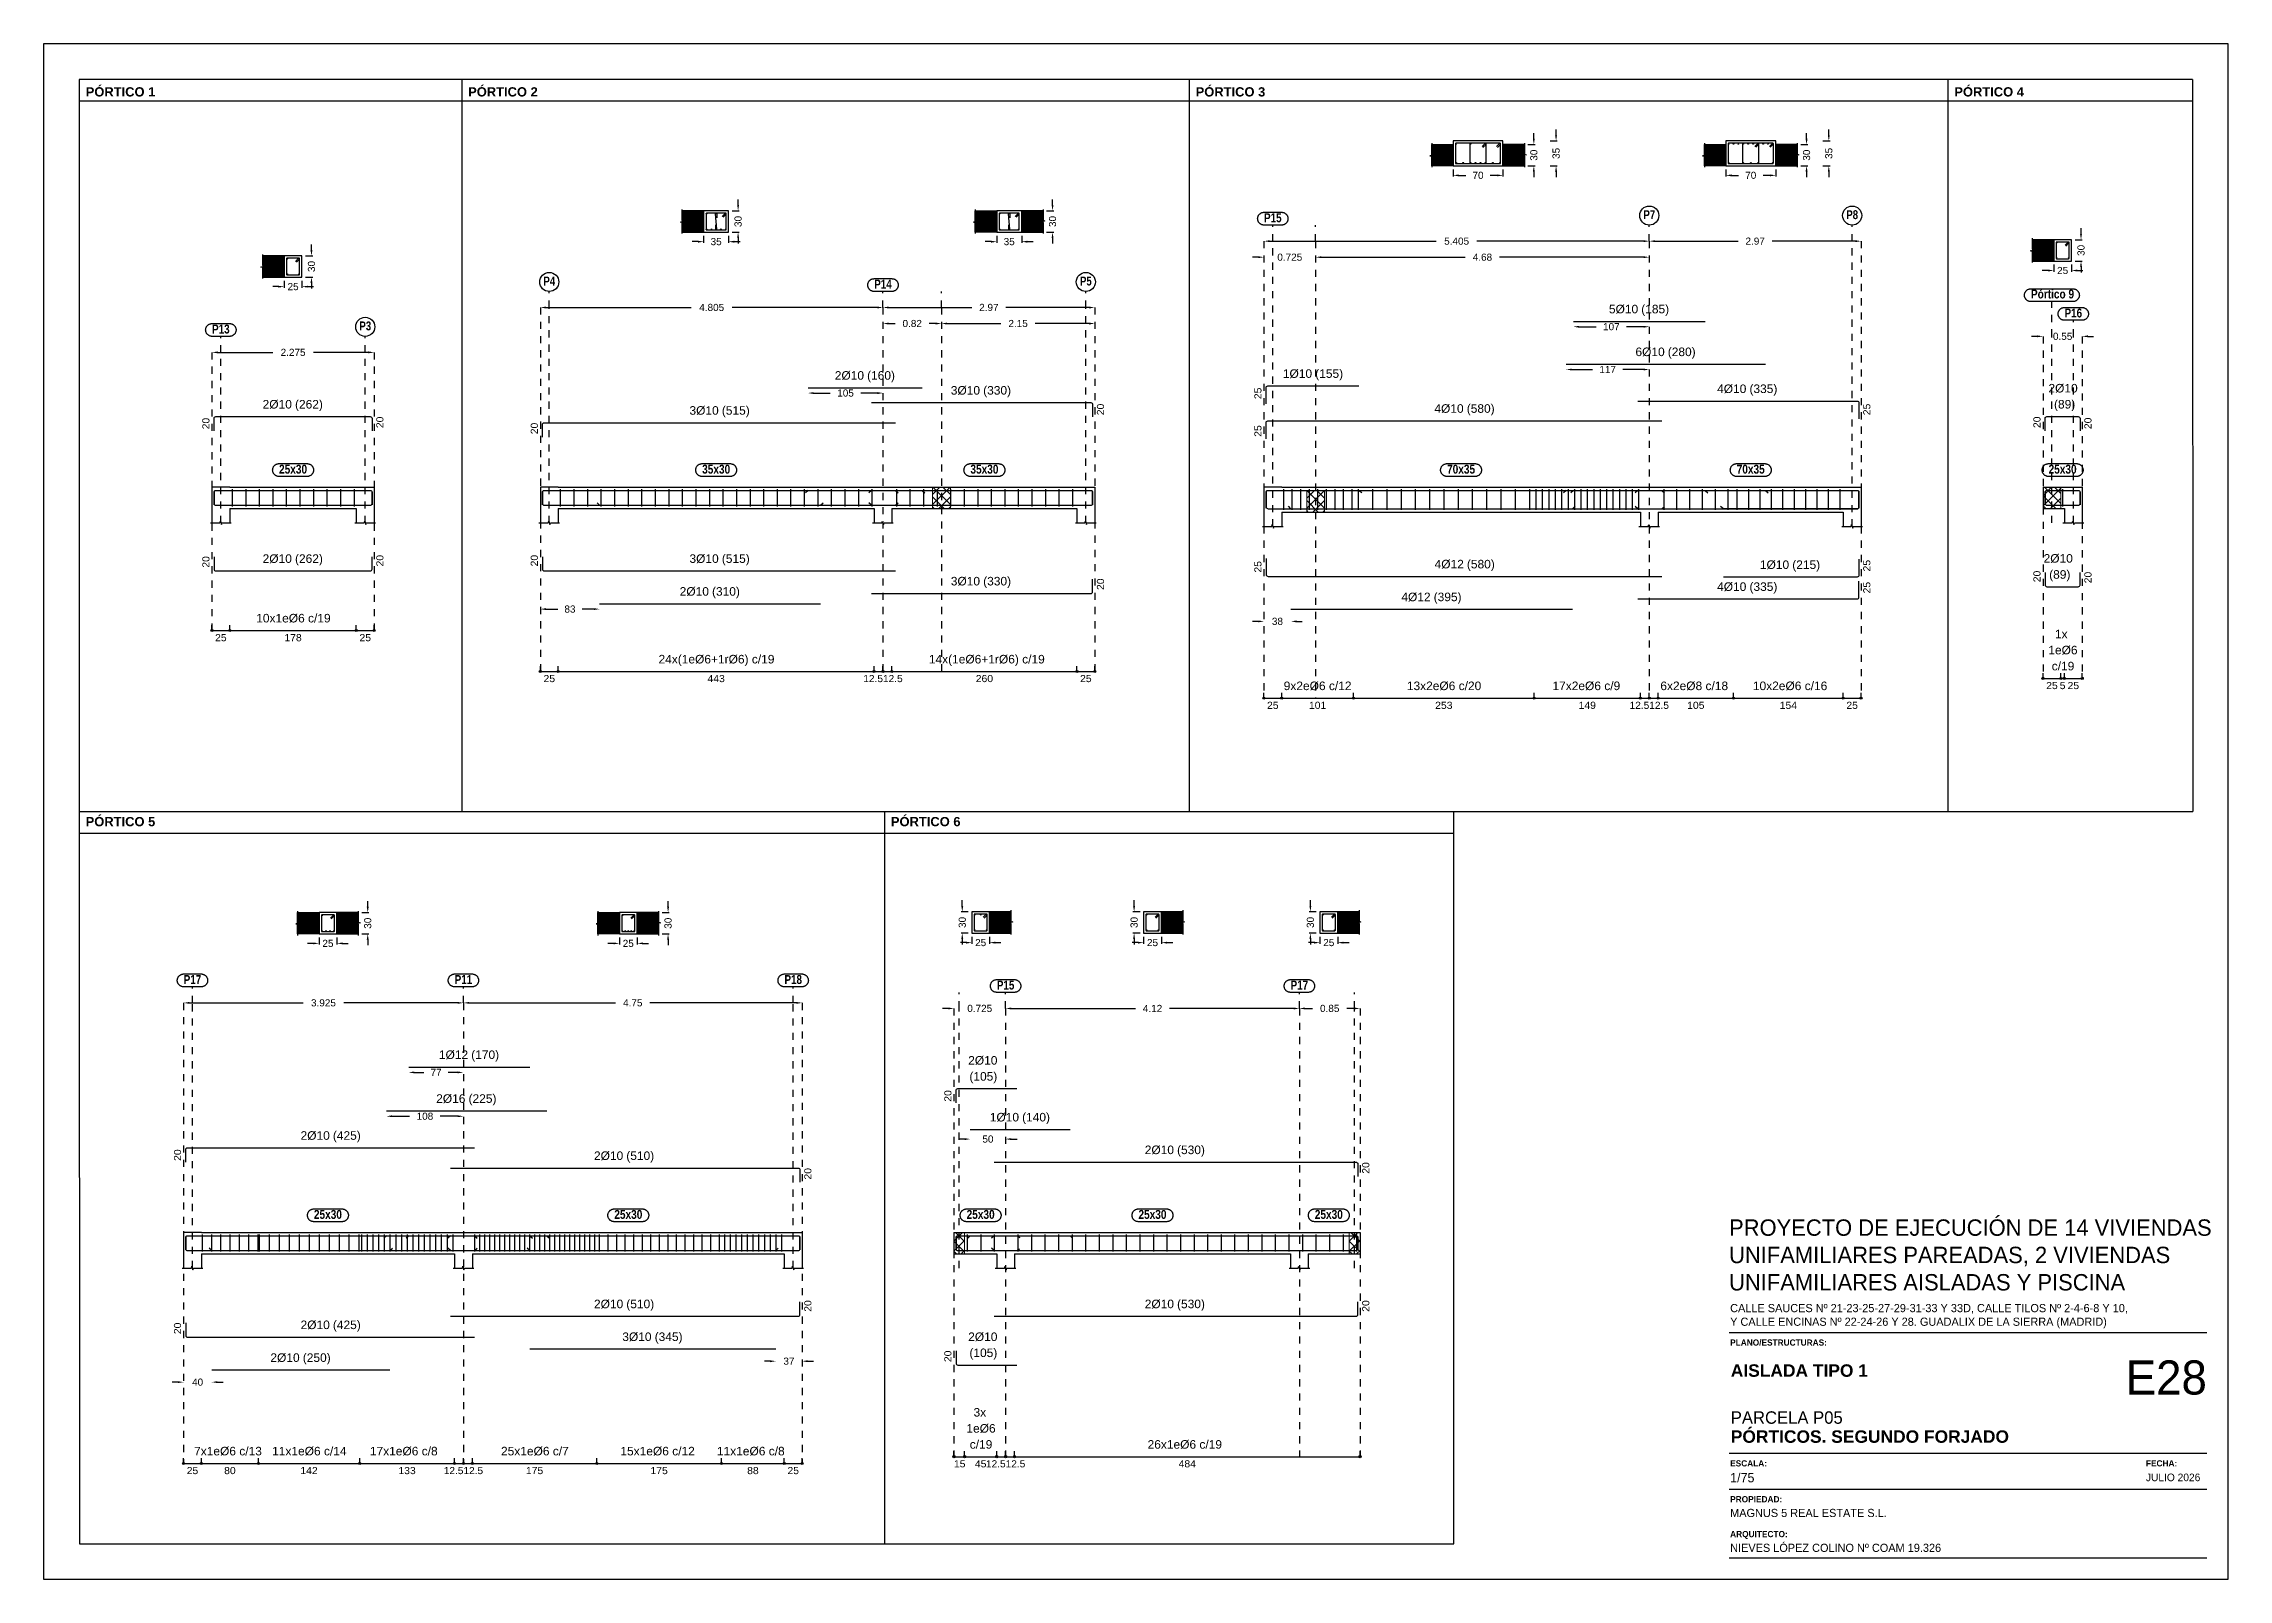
# Model space of a CAD drawing. Extents: x 2455 to 9764, y -806 to 181.
# Drawn here: x 4990.47 to 5021.11, y -500.15 to -478.61 of the extents above; entities that cross this region are included whole.
import ezdxf
from ezdxf.enums import TextEntityAlignment as Align

# ---------------------------------------------------------------- set-up
doc = ezdxf.new("R2010")
doc.units = 0
doc.header["$LTSCALE"] = 0.2
doc.header["$MEASUREMENT"] = 0
doc.linetypes.add('CYPE_RAYAPUNTO', pattern=[0.4125, 0.2025, -0.105, 0, -0.105])
doc.linetypes.add('PUNTOS2', pattern=[0.125, 0, -0.125])
doc.layers.add('01_cartela', color=6, linetype='CONTINUOUS', plot=False)
for name, color, linetype in [('01_cotas', 4, 'CONTINUOUS'), ('01_parcela', 7, 'CONTINUOUS'), ('01_primera', 5, 'CONTINUOUS'), ('01_texto cartela', 4, 'CONTINUOUS'), ('ALZ_CONT_NUDOS', 5, 'CONTINUOUS'), ('ALZ_CONT_VIG_HORMIGON', 5, 'CONTINUOUS'), ('ALZ_COT_COT_LIN_APOYOS', 120, 'CYPE_RAYAPUNTO'), ('ALZ_REF_REF_REFERENCIA', 3, 'CONTINUOUS'), ('ALZ_REF_TEXTO_REF_NOMBRE', 3, 'CONTINUOUS'), ('ARM_LONGITUDINAL_Ø10', 4, 'CONTINUOUS'), ('ARM_LONGITUDINAL_Ø12', 4, 'CONTINUOUS'), ('ARM_LONGITUDINAL_Ø16', 4, 'CONTINUOUS'), ('ARM_TRANSVERSAL_Ø6', 4, 'CONTINUOUS'), ('ARM_TRANSVERSAL_Ø8', 4, 'CONTINUOUS'), ('SEC_CONT_FORJADOS_SECCION', 8, 'CONTINUOUS'), ('SEC_CONT_VIG_HORMIGON_SECCION', 2, 'CONTINUOUS'), ('UNI_CORTANTES', 3, 'CONTINUOUS')]:
    doc.layers.add(name, color=color, linetype=linetype)
doc.layers.add('VIG_CARAS', color=5, linetype='CONTINUOUS', lineweight=9)
doc.styles.add('BERNARDO', font='GOTHICB.TTF')
doc.styles.add('Century Gothic', font='', dxfattribs={"height": 2})
doc.styles.add('Century Gothic_3', font='', dxfattribs={"height": 4.5})
doc.styles.add('Century Gothic_5', font='', dxfattribs={"height": 2.5})
doc.styles.add('Century Gothic_6', font='', dxfattribs={"height": 11})
doc.styles.add('CYPETXT_0.15', font='arial.ttf', dxfattribs={"height": 0.1})
doc.styles.add('Estilo1', font='swissel.ttf')
doc.styles.add('NIEVES2', font='sanss___.ttf')
doc.styles.add('NIEVES3', font='swisseb.ttf')
doc.styles.add('ROMANS', font='romans')
doc.styles.get('Century Gothic').set_extended_font_data('Century Gothic')
doc.styles.get('Century Gothic_3').set_extended_font_data('Century Gothic')
doc.styles.get('Century Gothic_5').set_extended_font_data('Century Gothic')
doc.styles.get('Century Gothic_6').set_extended_font_data('Century Gothic')
doc.dimstyles.new('DECIMAL-50', dxfattribs={"dimtxt": 0.08, "dimasz": 0.15, "dimexe": 0.05, "dimexo": 0.05, "dimgap": 0.09, "dimtad": 0, "dimzin": 0, "dimdsep": 46, "dimtxsty": 'ROMANS', "dimblk": 'DOTSMALL', "dimcen": 0.09, "dimclrt": 7, "dimadec": 0, "dimazin": 0, "dimtfac": 1.38, "dimtix": 1, "dimtofl": 0, "dimtmove": 2, "dimatfit": 3, "dimldrblk": 'OBLIQUE', "dimfxl": 1, "dimtolj": 1, "dimtzin": 0, "dimarcsym": 0})

msp = doc.modelspace()

# ---------------------------------------------------------------- texts
at = {"layer": '01_texto cartela', "color": 7, "style": 'NIEVES3'}
for s, p in [('PÓRTICO 1', (4991.06, -479.353)), ('PÓRTICO 2', (4996.423, -479.353)), ('PÓRTICO 3', (5006.626, -479.353)), ('PÓRTICO 4', (5017.266, -479.353)), ('PÓRTICO 5', (4991.059, -489.587)), ('PÓRTICO 6', (5002.352, -489.587))]:
    msp.add_text(s, height=0.1297, dxfattribs=at).set_placement(p)
at = {"layer": '01_texto cartela', "color": 5}
for s, insert, char_height, width, attachment_point, style in [('\\PPROYECTO DE EJECUCIÓN DE 14 VIVIENDAS UNIFAMILIARES PAREADAS, 2 VIVIENDAS UNIFAMILIARES AISLADAS Y PISCINA', (5014.107, -494.717), 0.23, 6.82217, 1, 'Century Gothic_3'), ('CALLE SAUCES Nº 21-23-25-27-29-31-33 Y 33D, CALLE TILOS Nº 2-4-6-8 Y 10, \\PY CALLE ENCINAS Nº 22-24-26 Y 28. GUADALIX DE LA SIERRA (MADRID)', (5014.122, -496.287), 0.11455, 9.24681, 1, 'Century Gothic'), ('{\\fCentury Gothic|b1|i0|c0|p34;PLANO/ESTRUCTURAS: }', (5014.122, -496.784), 0.08701, 2.11715, 1, 'Century Gothic'), ('\\pt2.3273;\\PPARCELA P05', (5014.131, -497.969), 0.17455, 7.00908, 7, 'Century Gothic_5'), ('\\pt2.3273;PÓRTICOS. SEGUNDO FORJADO', (5014.131, -498.236), 0.17455, 7.00908, 7, 'NIEVES3'), ('{\\fCentury Gothic|b1|i0|c0|p34;ESCALA: }', (5014.122, -498.478), 0.08701, 2.11715, 1, 'Century Gothic'), ('{\\fCentury Gothic|b1|i0|c0|p34;FECHA: }', (5019.953, -498.478), 0.08701, 2.11715, 1, 'Century Gothic'), ('1/75', (5014.122, -498.657), 0.1309, 2.11715, 1, 'Century Gothic'), ('JULIO 2026', (5019.953, -498.665), 0.1069, 3.50438, 1, 'Century Gothic'), ('{\\fCentury Gothic|b1|i0|c0|p34;PROPIEDAD:}', (5014.122, -498.981), 0.08701, 0.83709, 1, 'Century Gothic'), ('MAGNUS 5 REAL ESTATE S.L.', (5014.122, -499.16), 0.11455, 4.88231, 1, 'Century Gothic'), ('{\\fCentury Gothic|b1|i0|c0|p34;ARQUITECTO:}', (5014.122, -499.47), 0.08701, 0.83709, 1, 'Century Gothic'), ('NIEVES LÓPEZ COLINO Nº COAM 19.326', (5014.122, -499.649), 0.11455, 3.65153, 1, 'Century Gothic')]:
    msp.add_mtext(s, dxfattribs=dict(at, insert=insert, char_height=char_height, width=width, attachment_point=attachment_point, style=style))
at = {"layer": '01_texto cartela', "color": 1}
for s, insert, char_height, width, attachment_point, style in [('AISLADA TIPO 1 ', (5014.131, -497.31), 0.17455, 7.00908, 7, 'NIEVES3'), ('E28', (5020.808, -497.078), 0.4786, 1.04985, 3, 'Century Gothic_6')]:
    msp.add_mtext(s, dxfattribs=dict(at, insert=insert, char_height=char_height, width=width, attachment_point=attachment_point, style=style))
at = {"layer": 'ALZ_REF_TEXTO_REF_NOMBRE', "color": 5, "style": 'BERNARDO'}
for s, width, p, p2 in [('P15', 0.841304, (5007.585, -481.117), (5007.831, -481.117)), ('P7', 0.846434, (5012.906, -481.073), (5013.071, -481.073)), ('P8', 0.846434, (5015.751, -481.073), (5015.916, -481.073)), ('P4', 0.846434, (4997.479, -482.004), (4997.644, -482.004)), ('P14', 0.841304, (5002.118, -482.047), (5002.364, -482.047)), ('P5', 0.846434, (5005.004, -482.004), (5005.169, -482.004)), ('P3', 0.846434, (4994.898, -482.633), (4995.063, -482.633)), ('P16', 0.841304, (5018.812, -482.452), (5019.058, -482.452)), ('P13', 0.841304, (4992.832, -482.677), (4993.078, -482.677)), ('25x30', 0.806421, (4993.771, -484.642), (4994.164, -484.642)), ('35x30', 0.806421, (4999.705, -484.642), (5000.098, -484.642)), ('35x30', 0.806421, (5003.467, -484.642), (5003.86, -484.642)), ('70x35', 0.806421, (5010.152, -484.642), (5010.545, -484.642)), ('70x35', 0.806421, (5014.214, -484.642), (5014.607, -484.642)), ('25x30', 0.806421, (5018.588, -484.642), (5018.981, -484.642)), ('P17', 0.841304, (4992.434, -491.799), (4992.68, -491.799)), ('P11', 0.841304, (4996.234, -491.799), (4996.48, -491.799)), ('P18', 0.841304, (5000.859, -491.799), (5001.105, -491.799)), ('P15', 0.841304, (5003.838, -491.877), (5004.084, -491.877)), ('P17', 0.841304, (5007.958, -491.877), (5008.204, -491.877)), ('25x30', 0.806421, (4994.26, -495.093), (4994.653, -495.093)), ('25x30', 0.806421, (4998.473, -495.093), (4998.866, -495.093)), ('25x30', 0.806421, (5003.414, -495.093), (5003.807, -495.093)), ('25x30', 0.806421, (5005.824, -495.093), (5006.217, -495.093)), ('25x30', 0.806421, (5008.297, -495.093), (5008.69, -495.093))]:
    msp.add_text(s, height=0.125, dxfattribs=dict(at, width=width)).set_placement(p, p2, align=Align.FIT)
at = {"layer": 'ALZ_REF_TEXTO_REF_NOMBRE', "color": 5, "style": 'BERNARDO', "width": 0.846434}
msp.add_text('Pórtico 9', height=0.125, dxfattribs=at).set_placement((5018.34, -482.223), align=Align.BOTTOM_LEFT)
at = {"layer": 'UNI_CORTANTES', "color": 4, "style": 'CYPETXT_0.15', "width": 1.042546}
for s, p, p2 in [('25', (5007.549, -483.598), (5007.549, -483.436)), ('20', (5005.341, -483.823), (5005.341, -483.661)), ('25', (5016.088, -483.823), (5016.088, -483.661)), ('20', (4992.795, -484.021), (4992.795, -483.859)), ('20', (4995.235, -484.004), (4995.235, -483.842)), ('20', (4997.401, -484.09), (4997.401, -483.928)), ('25', (5007.549, -484.126), (5007.549, -483.964)), ('20', (5018.475, -484.003), (5018.475, -483.841)), ('20', (5019.19, -484.018), (5019.19, -483.856)), ('20', (4992.795, -485.961), (4992.795, -485.799)), ('20', (4995.235, -485.944), (4995.235, -485.782)), ('20', (4997.401, -485.943), (4997.401, -485.781)), ('25', (5007.549, -486.03), (5007.549, -485.868)), ('25', (5016.088, -486.014), (5016.088, -485.852)), ('20', (5005.341, -486.274), (5005.341, -486.112)), ('25', (5016.088, -486.322), (5016.088, -486.16)), ('20', (5018.475, -486.165), (5018.475, -486.003)), ('20', (5019.19, -486.18), (5019.19, -486.018)), ('20', (5003.201, -493.45), (5003.201, -493.288)), ('20', (4992.397, -494.28), (4992.397, -494.118)), ('20', (5001.237, -494.542), (5001.237, -494.38)), ('20', (5009.061, -494.46), (5009.061, -494.298)), ('20', (5001.237, -496.396), (5001.237, -496.234)), ('20', (5009.061, -496.396), (5009.061, -496.234)), ('20', (4992.397, -496.71), (4992.397, -496.548)), ('20', (5003.201, -497.102), (5003.201, -496.94))]:
    msp.add_text(s, height=0.1, rotation=90, dxfattribs=at).set_placement(p, p2, align=Align.FIT)
at = {"layer": 'UNI_CORTANTES', "color": 2, "style": 'CYPETXT_0.15'}
for s, width, p, p2 in [('25', 1.042546, (4992.874, -486.992), (4993.036, -486.992)), ('178', 1.042546, (4993.846, -486.992), (4994.089, -486.992)), ('25', 1.042546, (4994.899, -486.992), (4995.061, -486.992)), ('25', 1.042546, (4997.48, -487.566), (4997.642, -487.566)), ('443', 1.042546, (4999.78, -487.566), (5000.023, -487.566)), ('12.5', 1.015093, (5001.965, -487.566), (5002.241, -487.566)), ('12.5', 1.015093, (5002.241, -487.566), (5002.517, -487.566)), ('260', 1.042546, (5003.542, -487.566), (5003.785, -487.566)), ('25', 1.042546, (5005.005, -487.566), (5005.167, -487.566)), ('25', 1.042546, (5018.554, -487.664), (5018.716, -487.664)), ('5', 1.042546, (5018.744, -487.664), (5018.825, -487.664)), ('25', 1.042546, (5018.854, -487.664), (5019.016, -487.664)), ('25', 1.042546, (5007.627, -487.941), (5007.789, -487.941)), ('101', 1.042546, (5008.215, -487.941), (5008.458, -487.941)), ('253', 1.042546, (5009.985, -487.941), (5010.228, -487.941)), ('149', 1.042546, (5011.997, -487.941), (5012.24, -487.941)), ('12.5', 1.015093, (5012.712, -487.941), (5012.988, -487.941)), ('12.5', 1.015093, (5012.988, -487.941), (5013.264, -487.941)), ('105', 1.042546, (5013.519, -487.941), (5013.762, -487.941)), ('154', 1.042546, (5014.817, -487.941), (5015.06, -487.941)), ('25', 1.042546, (5015.752, -487.941), (5015.914, -487.941)), ('15', 1.042546, (5003.236, -498.578), (5003.398, -498.578)), ('45', 1.042546, (5003.53, -498.578), (5003.692, -498.578)), ('12.5', 1.015093, (5003.685, -498.578), (5003.961, -498.578)), ('12.5', 1.015093, (5003.961, -498.578), (5004.237, -498.578)), ('484', 1.042546, (5006.387, -498.578), (5006.63, -498.578)), ('25', 1.042546, (4992.476, -498.673), (4992.638, -498.673)), ('80', 1.042546, (4993.001, -498.673), (4993.163, -498.673)), ('142', 1.042546, (4994.07, -498.673), (4994.313, -498.673)), ('133', 1.042546, (4995.445, -498.673), (4995.688, -498.673)), ('12.5', 1.015093, (4996.081, -498.673), (4996.357, -498.673)), ('12.5', 1.015093, (4996.357, -498.673), (4996.633, -498.673)), ('175', 1.042546, (4997.233, -498.673), (4997.476, -498.673)), ('175', 1.042546, (4998.98, -498.673), (4999.223, -498.673)), ('88', 1.042546, (5000.336, -498.673), (5000.498, -498.673)), ('25', 1.042546, (5000.901, -498.673), (5001.063, -498.673))]:
    msp.add_text(s, height=0.1, dxfattribs=dict(at, width=width)).set_placement(p, p2, align=Align.FIT)
at = {"layer": 'VIG_CARAS', "color": 5, "style": 'NIEVES2'}
for s, p in [('5%%c10', (5012.422, -482.43)), ('(185)', (5012.875, -482.43)), ('6%%c10', (5012.794, -483.03)), ('(280)', (5013.247, -483.03)), ('2%%c10', (5001.565, -483.361)), ('(160)', (5002.018, -483.361)), ('3%%c10', (5003.192, -483.57)), ('(330)', (5003.646, -483.57)), ('1%%c10', (5007.849, -483.335)), ('(155)', (5008.303, -483.335)), ('4%%c10', (5013.939, -483.548)), ('(335)', (5014.393, -483.548)), ('2%%c10', (5018.586, -483.54)), ('2%%c10', (4993.541, -483.765)), ('(262)', (4993.995, -483.765)), ('3%%c10', (4999.527, -483.852)), ('(515)', (4999.981, -483.852)), ('4%%c10', (5009.974, -483.825)), ('(580)', (5010.428, -483.825)), ('(89)', (5018.664, -483.765)), ('2%%c10', (4993.541, -485.93)), ('(262)', (4993.995, -485.93)), ('3%%c10', (4999.527, -485.93)), ('(515)', (4999.981, -485.93)), ('4%%c12', (5009.977, -486.007)), ('(580)', (5010.43, -486.007)), ('1%%c10', (5014.539, -486.015)), ('(215)', (5014.993, -486.015)), ('2%%c10', (5018.518, -485.927)), ('3%%c10', (5003.192, -486.246)), ('(330)', (5003.646, -486.246)), ('4%%c10', (5013.939, -486.323)), ('(335)', (5014.393, -486.323)), ('(89)', (5018.596, -486.152)), ('2%%c10', (4999.39, -486.39)), ('(310)', (4999.843, -486.39)), ('4%%c12', (5009.511, -486.467)), ('(395)', (5009.964, -486.467)), ('1%%c12', (4996.013, -492.887)), ('(170)', (4996.466, -492.887)), ('2%%c10', (5003.436, -492.966)), ('(105)', (5003.453, -493.191)), ('2%%c16', (4995.975, -493.502)), ('(225)', (4996.429, -493.502)), ('2%%c10', (4994.073, -494.02)), ('(425)', (4994.526, -494.02)), ('1%%c10', (5003.739, -493.763)), ('(140)', (5004.192, -493.763)), ('2%%c10', (4998.188, -494.303)), ('(510)', (4998.641, -494.303)), ('2%%c10', (5005.912, -494.221)), ('(530)', (5006.365, -494.221)), ('2%%c10', (4998.188, -496.382)), ('(510)', (4998.641, -496.382)), ('2%%c10', (5005.912, -496.382)), ('(530)', (5006.365, -496.382)), ('2%%c10', (4994.073, -496.675)), ('(425)', (4994.526, -496.675)), ('3%%c10', (4998.585, -496.842)), ('(345)', (4999.039, -496.842)), ('2%%c10', (5003.436, -496.842)), ('(105)', (5003.453, -497.067)), ('2%%c10', (4993.65, -497.135)), ('(250)', (4994.104, -497.135))]:
    msp.add_text(s, height=0.12, dxfattribs=at).set_placement(p, align=Align.BOTTOM_LEFT)
at = {"layer": 'VIG_CARAS', "color": 4, "style": 'NIEVES2'}
for s, p in [('10x1e%%c6 c/19', (4993.451, -486.765)), ('1x', (5018.677, -486.987)), ('1e%%c6', (5018.584, -487.212)), ('24x(1e%%c6+1r%%c6) c/19', (4999.093, -487.34)), ('14x(1e%%c6+1r%%c6) c/19', (5002.884, -487.34)), ('c/19', (5018.632, -487.437)), ('9x2e%%C6 c/12', (5007.861, -487.714)), ('13x2e%%c6 c/20', (5009.588, -487.714)), ('17x2e%%c6 c/9', (5011.63, -487.714)), ('6x2e%%C8 c/18', (5013.143, -487.714)), ('10x2e%%c6 c/16', (5014.441, -487.714)), ('3x', (5003.511, -497.902)), ('1e%%c6', (5003.411, -498.127)), ('7x1e%%C6 c/13', (4992.58, -498.446)), ('11x1e%%c6 c/14', (4993.674, -498.446)), ('17x1e%%c6 c/8', (4995.045, -498.446)), ('25x1e%%c6 c/7', (4996.884, -498.446)), ('15x1e%%c6 c/12', (4998.558, -498.446)), ('11x1e%%C6 c/8', (4999.912, -498.446)), ('c/19', (5003.458, -498.352)), ('26x1e%%c6 c/19', (5005.952, -498.352))]:
    msp.add_text(s, height=0.12, dxfattribs=at).set_placement(p, align=Align.BOTTOM_LEFT)

# ---------------------------------------------------------------- blocks, each defined once
blk = doc.blocks.new('*D670')
at = {"layer": '01_cotas', "color": 0, "lineweight": -2, "transparency": 16777216}
for p, q in [((4993.763, -482.02), (4993.683, -482.02)), ((4994.173, -482.02), (4994.253, -482.02))]:
    blk.add_line(p, q, dxfattribs=at)
at = {"layer": '01_cotas', "color": 0, "linetype": 'PUNTOS2', "lineweight": -2, "transparency": 16777216}
for p, q in [((4993.843, -481.937), (4993.843, -482.07)), ((4994.093, -481.937), (4994.093, -482.07))]:
    blk.add_line(p, q, dxfattribs=at)
at = {"layer": '01_cotas', "color": 0, "transparency": 16777216}
for points in [[(4993.763, -482.007), (4993.763, -482.033), (4993.843, -482.02)], [(4994.173, -482.007), (4994.173, -482.033), (4994.093, -482.02)]]:
    blk.add_solid(points, dxfattribs=at)
at = {"layer": '01_cotas', "color": 5, "transparency": 16777216, "insert": (4993.968, -482.02), "char_height": 0.1, "attachment_point": 5, "style": 'Estilo1'}
blk.add_mtext('\\A1;25', dxfattribs=at)
blk = doc.blocks.new('*D671')
at = {"layer": '01_cotas', "color": 0, "linetype": 'PUNTOS2', "lineweight": -2, "transparency": 16777216}
for p, q in [((4994.143, -481.587), (4994.276, -481.587)), ((4994.143, -481.887), (4994.276, -481.887))]:
    blk.add_line(p, q, dxfattribs=at)
at = {"layer": '01_cotas', "color": 0, "lineweight": -2, "transparency": 16777216}
for p, q in [((4994.226, -481.507), (4994.226, -481.427)), ((4994.226, -481.967), (4994.226, -482.047))]:
    blk.add_line(p, q, dxfattribs=at)
at = {"layer": '01_cotas', "color": 0, "transparency": 16777216}
for points in [[(4994.212, -481.507), (4994.239, -481.507), (4994.226, -481.587)], [(4994.212, -481.967), (4994.239, -481.967), (4994.226, -481.887)]]:
    blk.add_solid(points, dxfattribs=at)
at = {"layer": '01_cotas', "color": 5, "transparency": 16777216, "insert": (4994.226, -481.737), "char_height": 0.1, "attachment_point": 5, "rotation": 90, "style": 'Estilo1'}
blk.add_mtext('\\A1;30', dxfattribs=at)
blk = doc.blocks.new('*D672')
at = {"layer": '01_cotas', "color": 0, "lineweight": -2, "transparency": 16777216}
for p, q in [((4992.91, -482.942), (4993.683, -482.942)), ((4995.025, -482.942), (4994.253, -482.942))]:
    blk.add_line(p, q, dxfattribs=at)
at = {"layer": '01_cotas', "color": 0, "transparency": 16777216}
for points in [[(4992.91, -482.928), (4992.91, -482.955), (4992.83, -482.942)], [(4995.025, -482.928), (4995.025, -482.955), (4995.105, -482.942)]]:
    blk.add_solid(points, dxfattribs=at)
at = {"layer": '01_cotas', "color": 5, "transparency": 16777216, "insert": (4993.968, -482.942), "char_height": 0.1, "attachment_point": 5, "style": 'Estilo1'}
blk.add_mtext('\\A1;2.275', dxfattribs=at)
blk = doc.blocks.new('*D673')
at = {"layer": '01_cotas', "color": 0, "linetype": 'PUNTOS2', "lineweight": -2, "transparency": 16777216}
for p, q in [((4999.726, -481.306), (4999.726, -481.439)), ((5000.076, -481.306), (5000.076, -481.439))]:
    blk.add_line(p, q, dxfattribs=at)
at = {"layer": '01_cotas', "color": 0, "lineweight": -2, "transparency": 16777216}
for p, q in [((4999.646, -481.389), (4999.566, -481.389)), ((5000.156, -481.389), (5000.236, -481.389))]:
    blk.add_line(p, q, dxfattribs=at)
at = {"layer": '01_cotas', "color": 0, "transparency": 16777216}
for points in [[(4999.646, -481.376), (4999.646, -481.403), (4999.726, -481.389)], [(5000.156, -481.376), (5000.156, -481.403), (5000.076, -481.389)]]:
    blk.add_solid(points, dxfattribs=at)
at = {"layer": '01_cotas', "color": 5, "transparency": 16777216, "insert": (4999.901, -481.389), "char_height": 0.1, "attachment_point": 5, "style": 'Estilo1'}
blk.add_mtext('\\A1;35', dxfattribs=at)
blk = doc.blocks.new('*D674')
at = {"layer": '01_cotas', "color": 0, "linetype": 'PUNTOS2', "lineweight": -2, "transparency": 16777216}
for p, q in [((5000.126, -480.956), (5000.259, -480.956)), ((5000.126, -481.256), (5000.259, -481.256))]:
    blk.add_line(p, q, dxfattribs=at)
at = {"layer": '01_cotas', "color": 0, "lineweight": -2, "transparency": 16777216}
for p, q in [((5000.209, -480.876), (5000.209, -480.796)), ((5000.209, -481.336), (5000.209, -481.416))]:
    blk.add_line(p, q, dxfattribs=at)
at = {"layer": '01_cotas', "color": 0, "transparency": 16777216}
for points in [[(5000.196, -480.876), (5000.222, -480.876), (5000.209, -480.956)], [(5000.196, -481.336), (5000.222, -481.336), (5000.209, -481.256)]]:
    blk.add_solid(points, dxfattribs=at)
at = {"layer": '01_cotas', "color": 5, "transparency": 16777216, "insert": (5000.209, -481.106), "char_height": 0.1, "attachment_point": 5, "rotation": 90, "style": 'Estilo1'}
blk.add_mtext('\\A1;30', dxfattribs=at)
blk = doc.blocks.new('*D675')
at = {"layer": '01_cotas', "color": 0, "linetype": 'PUNTOS2', "lineweight": -2, "transparency": 16777216}
for p, q in [((5003.836, -481.306), (5003.836, -481.439)), ((5004.186, -481.306), (5004.186, -481.439))]:
    blk.add_line(p, q, dxfattribs=at)
at = {"layer": '01_cotas', "color": 0, "lineweight": -2, "transparency": 16777216}
for p, q in [((5003.756, -481.389), (5003.676, -481.389)), ((5004.266, -481.389), (5004.346, -481.389))]:
    blk.add_line(p, q, dxfattribs=at)
at = {"layer": '01_cotas', "color": 0, "transparency": 16777216}
for points in [[(5003.756, -481.376), (5003.756, -481.403), (5003.836, -481.389)], [(5004.266, -481.376), (5004.266, -481.403), (5004.186, -481.389)]]:
    blk.add_solid(points, dxfattribs=at)
at = {"layer": '01_cotas', "color": 5, "transparency": 16777216, "insert": (5004.011, -481.389), "char_height": 0.1, "attachment_point": 5, "style": 'Estilo1'}
blk.add_mtext('\\A1;35', dxfattribs=at)
blk = doc.blocks.new('*D676')
at = {"layer": '01_cotas', "color": 0, "linetype": 'PUNTOS2', "lineweight": -2, "transparency": 16777216}
for p, q in [((5004.536, -480.956), (5004.669, -480.956)), ((5004.536, -481.256), (5004.669, -481.256))]:
    blk.add_line(p, q, dxfattribs=at)
at = {"layer": '01_cotas', "color": 0, "lineweight": -2, "transparency": 16777216}
for p, q in [((5004.619, -480.876), (5004.619, -480.796)), ((5004.619, -481.336), (5004.619, -481.416))]:
    blk.add_line(p, q, dxfattribs=at)
at = {"layer": '01_cotas', "color": 0, "transparency": 16777216}
for points in [[(5004.606, -480.876), (5004.632, -480.876), (5004.619, -480.956)], [(5004.606, -481.336), (5004.632, -481.336), (5004.619, -481.256)]]:
    blk.add_solid(points, dxfattribs=at)
at = {"layer": '01_cotas', "color": 5, "transparency": 16777216, "insert": (5004.619, -481.106), "char_height": 0.1, "attachment_point": 5, "rotation": 90, "style": 'Estilo1'}
blk.add_mtext('\\A1;30', dxfattribs=at)
blk = doc.blocks.new('*D677')
at = {"layer": '01_cotas', "color": 0, "lineweight": -2, "transparency": 16777216}
for p, q in [((5002.321, -482.537), (5002.412, -482.537)), ((5002.981, -482.537), (5002.89, -482.537))]:
    blk.add_line(p, q, dxfattribs=at)
at = {"layer": '01_cotas', "color": 0, "transparency": 16777216}
for points in [[(5002.321, -482.524), (5002.321, -482.551), (5002.241, -482.537)], [(5002.981, -482.524), (5002.981, -482.551), (5003.061, -482.537)]]:
    blk.add_solid(points, dxfattribs=at)
at = {"layer": '01_cotas', "color": 5, "transparency": 16777216, "insert": (5002.651, -482.537), "char_height": 0.1, "attachment_point": 5, "style": 'Estilo1'}
blk.add_mtext('\\A1;0.82', dxfattribs=at)
blk = doc.blocks.new('*D678')
at = {"layer": '01_cotas', "color": 0, "lineweight": -2, "transparency": 16777216}
for p, q in [((5003.141, -482.537), (5003.896, -482.537)), ((5005.131, -482.537), (5004.376, -482.537))]:
    blk.add_line(p, q, dxfattribs=at)
at = {"layer": '01_cotas', "color": 0, "transparency": 16777216}
for points in [[(5003.141, -482.524), (5003.141, -482.551), (5003.061, -482.537)], [(5005.131, -482.524), (5005.131, -482.551), (5005.211, -482.537)]]:
    blk.add_solid(points, dxfattribs=at)
at = {"layer": '01_cotas', "color": 5, "transparency": 16777216, "insert": (5004.136, -482.537), "char_height": 0.1, "attachment_point": 5, "style": 'Estilo1'}
blk.add_mtext('\\A1;2.15', dxfattribs=at)
blk = doc.blocks.new('*D679')
at = {"layer": '01_cotas', "color": 0, "lineweight": -2, "transparency": 16777216}
for p, q in [((4997.516, -482.312), (4999.553, -482.312)), ((5002.161, -482.312), (5000.124, -482.312))]:
    blk.add_line(p, q, dxfattribs=at)
at = {"layer": '01_cotas', "color": 0, "transparency": 16777216}
for points in [[(4997.516, -482.299), (4997.516, -482.326), (4997.436, -482.312)], [(5002.161, -482.299), (5002.161, -482.326), (5002.241, -482.312)]]:
    blk.add_solid(points, dxfattribs=at)
at = {"layer": '01_cotas', "color": 5, "transparency": 16777216, "insert": (4999.839, -482.312), "char_height": 0.1, "attachment_point": 5, "style": 'Estilo1'}
blk.add_mtext('\\A1;4.805', dxfattribs=at)
blk = doc.blocks.new('*D680')
at = {"layer": '01_cotas', "color": 0, "lineweight": -2, "transparency": 16777216}
for p, q in [((5002.321, -482.312), (5003.488, -482.312)), ((5005.131, -482.312), (5003.965, -482.312))]:
    blk.add_line(p, q, dxfattribs=at)
at = {"layer": '01_cotas', "color": 0, "transparency": 16777216}
for points in [[(5002.321, -482.299), (5002.321, -482.326), (5002.241, -482.312)], [(5005.131, -482.299), (5005.131, -482.326), (5005.211, -482.312)]]:
    blk.add_solid(points, dxfattribs=at)
at = {"layer": '01_cotas', "color": 5, "transparency": 16777216, "insert": (5003.726, -482.312), "char_height": 0.1, "attachment_point": 5, "style": 'Estilo1'}
blk.add_mtext('\\A1;2.97', dxfattribs=at)
blk = doc.blocks.new('*D681')
at = {"layer": '01_cotas', "color": 0, "lineweight": -2, "transparency": 16777216}
for p, q in [((5001.271, -483.512), (5001.502, -483.512)), ((5002.161, -483.512), (5001.93, -483.512))]:
    blk.add_line(p, q, dxfattribs=at)
at = {"layer": '01_cotas', "color": 0, "transparency": 16777216}
for points in [[(5001.271, -483.499), (5001.271, -483.526), (5001.191, -483.512)], [(5002.161, -483.499), (5002.161, -483.526), (5002.241, -483.512)]]:
    blk.add_solid(points, dxfattribs=at)
at = {"layer": '01_cotas', "color": 5, "transparency": 16777216, "insert": (5001.716, -483.512), "char_height": 0.1, "attachment_point": 5, "style": 'Estilo1'}
blk.add_mtext('\\A1;105', dxfattribs=at)
blk = doc.blocks.new('*D682')
at = {"layer": '01_cotas', "color": 0, "lineweight": -2, "transparency": 16777216}
for p, q in [((4997.516, -486.542), (4997.679, -486.542)), ((4998.186, -486.542), (4998.024, -486.542))]:
    blk.add_line(p, q, dxfattribs=at)
at = {"layer": '01_cotas', "color": 0, "transparency": 16777216}
for points in [[(4997.516, -486.528), (4997.516, -486.555), (4997.436, -486.542)], [(4998.186, -486.528), (4998.186, -486.555), (4998.266, -486.542)]]:
    blk.add_solid(points, dxfattribs=at)
at = {"layer": '01_cotas', "color": 5, "transparency": 16777216, "insert": (4997.851, -486.542), "char_height": 0.1, "attachment_point": 5, "style": 'Estilo1'}
blk.add_mtext('\\A1;83', dxfattribs=at)
blk = doc.blocks.new('*D683')
at = {"layer": '01_cotas', "color": 0, "linetype": 'PUNTOS2', "lineweight": -2, "transparency": 16777216}
for p, q in [((5010.236, -480.376), (5010.236, -480.509)), ((5010.936, -480.376), (5010.936, -480.509))]:
    blk.add_line(p, q, dxfattribs=at)
at = {"layer": '01_cotas', "color": 0, "lineweight": -2, "transparency": 16777216}
for p, q in [((5010.316, -480.459), (5010.413, -480.459)), ((5010.856, -480.459), (5010.758, -480.459))]:
    blk.add_line(p, q, dxfattribs=at)
at = {"layer": '01_cotas', "color": 0, "transparency": 16777216}
for points in [[(5010.316, -480.446), (5010.316, -480.473), (5010.236, -480.459)], [(5010.856, -480.446), (5010.856, -480.473), (5010.936, -480.459)]]:
    blk.add_solid(points, dxfattribs=at)
at = {"layer": '01_cotas', "color": 5, "transparency": 16777216, "insert": (5010.586, -480.459), "char_height": 0.1, "attachment_point": 5, "style": 'Estilo1'}
blk.add_mtext('\\A1;70', dxfattribs=at)
blk = doc.blocks.new('*D684')
at = {"layer": '01_cotas', "color": 0, "linetype": 'PUNTOS2', "lineweight": -2, "transparency": 16777216}
for p, q in [((5011.286, -480.026), (5011.419, -480.026)), ((5011.286, -480.326), (5011.419, -480.326))]:
    blk.add_line(p, q, dxfattribs=at)
at = {"layer": '01_cotas', "color": 0, "lineweight": -2, "transparency": 16777216}
for p, q in [((5011.369, -479.946), (5011.369, -479.866)), ((5011.369, -480.406), (5011.369, -480.486))]:
    blk.add_line(p, q, dxfattribs=at)
at = {"layer": '01_cotas', "color": 0, "transparency": 16777216}
for points in [[(5011.355, -479.946), (5011.382, -479.946), (5011.369, -480.026)], [(5011.355, -480.406), (5011.382, -480.406), (5011.369, -480.326)]]:
    blk.add_solid(points, dxfattribs=at)
at = {"layer": '01_cotas', "color": 5, "transparency": 16777216, "insert": (5011.369, -480.176), "char_height": 0.1, "attachment_point": 5, "rotation": 90, "style": 'Estilo1'}
blk.add_mtext('\\A1;30', dxfattribs=at)
blk = doc.blocks.new('*D685')
at = {"layer": '01_cotas', "color": 0, "linetype": 'PUNTOS2', "lineweight": -2, "transparency": 16777216}
for p, q in [((5011.598, -479.976), (5011.731, -479.976)), ((5011.598, -480.326), (5011.731, -480.326))]:
    blk.add_line(p, q, dxfattribs=at)
at = {"layer": '01_cotas', "color": 0, "lineweight": -2, "transparency": 16777216}
for p, q in [((5011.681, -479.896), (5011.681, -479.816)), ((5011.681, -480.406), (5011.681, -480.486))]:
    blk.add_line(p, q, dxfattribs=at)
at = {"layer": '01_cotas', "color": 0, "transparency": 16777216}
for points in [[(5011.667, -479.896), (5011.694, -479.896), (5011.681, -479.976)], [(5011.667, -480.406), (5011.694, -480.406), (5011.681, -480.326)]]:
    blk.add_solid(points, dxfattribs=at)
at = {"layer": '01_cotas', "color": 5, "transparency": 16777216, "insert": (5011.681, -480.151), "char_height": 0.1, "attachment_point": 5, "rotation": 90, "style": 'Estilo1'}
blk.add_mtext('\\A1;35', dxfattribs=at)
blk = doc.blocks.new('*D686')
at = {"layer": '01_cotas', "color": 0, "linetype": 'PUNTOS2', "lineweight": -2, "transparency": 16777216}
for p, q in [((5014.061, -480.376), (5014.061, -480.509)), ((5014.761, -480.376), (5014.761, -480.509))]:
    blk.add_line(p, q, dxfattribs=at)
at = {"layer": '01_cotas', "color": 0, "lineweight": -2, "transparency": 16777216}
for p, q in [((5014.141, -480.459), (5014.238, -480.459)), ((5014.681, -480.459), (5014.583, -480.459))]:
    blk.add_line(p, q, dxfattribs=at)
at = {"layer": '01_cotas', "color": 0, "transparency": 16777216}
for points in [[(5014.141, -480.446), (5014.141, -480.473), (5014.061, -480.459)], [(5014.681, -480.446), (5014.681, -480.473), (5014.761, -480.459)]]:
    blk.add_solid(points, dxfattribs=at)
at = {"layer": '01_cotas', "color": 5, "transparency": 16777216, "insert": (5014.411, -480.459), "char_height": 0.1, "attachment_point": 5, "style": 'Estilo1'}
blk.add_mtext('\\A1;70', dxfattribs=at)
blk = doc.blocks.new('*D687')
at = {"layer": '01_cotas', "color": 0, "linetype": 'PUNTOS2', "lineweight": -2, "transparency": 16777216}
for p, q in [((5015.111, -480.026), (5015.244, -480.026)), ((5015.111, -480.326), (5015.244, -480.326))]:
    blk.add_line(p, q, dxfattribs=at)
at = {"layer": '01_cotas', "color": 0, "lineweight": -2, "transparency": 16777216}
for p, q in [((5015.194, -479.946), (5015.194, -479.866)), ((5015.194, -480.406), (5015.194, -480.486))]:
    blk.add_line(p, q, dxfattribs=at)
at = {"layer": '01_cotas', "color": 0, "transparency": 16777216}
for points in [[(5015.18, -479.946), (5015.207, -479.946), (5015.194, -480.026)], [(5015.18, -480.406), (5015.207, -480.406), (5015.194, -480.326)]]:
    blk.add_solid(points, dxfattribs=at)
at = {"layer": '01_cotas', "color": 5, "transparency": 16777216, "insert": (5015.194, -480.176), "char_height": 0.1, "attachment_point": 5, "rotation": 90, "style": 'Estilo1'}
blk.add_mtext('\\A1;30', dxfattribs=at)
blk = doc.blocks.new('*D688')
at = {"layer": '01_cotas', "color": 0, "linetype": 'PUNTOS2', "lineweight": -2, "transparency": 16777216}
for p, q in [((5015.423, -479.976), (5015.556, -479.976)), ((5015.423, -480.326), (5015.556, -480.326))]:
    blk.add_line(p, q, dxfattribs=at)
at = {"layer": '01_cotas', "color": 0, "lineweight": -2, "transparency": 16777216}
for p, q in [((5015.506, -479.896), (5015.506, -479.816)), ((5015.506, -480.406), (5015.506, -480.486))]:
    blk.add_line(p, q, dxfattribs=at)
at = {"layer": '01_cotas', "color": 0, "transparency": 16777216}
for points in [[(5015.492, -479.896), (5015.519, -479.896), (5015.506, -479.976)], [(5015.492, -480.406), (5015.519, -480.406), (5015.506, -480.326)]]:
    blk.add_solid(points, dxfattribs=at)
at = {"layer": '01_cotas', "color": 5, "transparency": 16777216, "insert": (5015.506, -480.151), "char_height": 0.1, "attachment_point": 5, "rotation": 90, "style": 'Estilo1'}
blk.add_mtext('\\A1;35', dxfattribs=at)
blk = doc.blocks.new('*D689')
at = {"layer": '01_cotas', "color": 0, "lineweight": -2, "transparency": 16777216}
for p, q in [((5007.503, -481.607), (5007.423, -481.607)), ((5008.388, -481.607), (5008.468, -481.607))]:
    blk.add_line(p, q, dxfattribs=at)
at = {"layer": '01_cotas', "color": 0, "transparency": 16777216}
for points in [[(5007.503, -481.594), (5007.503, -481.62), (5007.583, -481.607)], [(5008.388, -481.594), (5008.388, -481.62), (5008.308, -481.607)]]:
    blk.add_solid(points, dxfattribs=at)
at = {"layer": '01_cotas', "color": 5, "transparency": 16777216, "insert": (5007.946, -481.607), "char_height": 0.1, "attachment_point": 5, "style": 'Estilo1'}
blk.add_mtext('\\A1;0.725', dxfattribs=at)
blk = doc.blocks.new('*D690')
at = {"layer": '01_cotas', "color": 0, "lineweight": -2, "transparency": 16777216}
for p, q in [((5008.388, -481.607), (5010.407, -481.607)), ((5012.908, -481.607), (5010.889, -481.607))]:
    blk.add_line(p, q, dxfattribs=at)
at = {"layer": '01_cotas', "color": 0, "transparency": 16777216}
for points in [[(5008.388, -481.594), (5008.388, -481.62), (5008.308, -481.607)], [(5012.908, -481.594), (5012.908, -481.62), (5012.988, -481.607)]]:
    blk.add_solid(points, dxfattribs=at)
at = {"layer": '01_cotas', "color": 5, "transparency": 16777216, "insert": (5010.648, -481.607), "char_height": 0.1, "attachment_point": 5, "style": 'Estilo1'}
blk.add_mtext('\\A1;4.68', dxfattribs=at)
blk = doc.blocks.new('*D691')
at = {"layer": '01_cotas', "color": 0, "lineweight": -2, "transparency": 16777216}
for p, q in [((5007.663, -481.382), (5010.001, -481.382)), ((5012.908, -481.382), (5010.571, -481.382))]:
    blk.add_line(p, q, dxfattribs=at)
at = {"layer": '01_cotas', "color": 0, "transparency": 16777216}
for points in [[(5007.663, -481.369), (5007.663, -481.395), (5007.583, -481.382)], [(5012.908, -481.369), (5012.908, -481.395), (5012.988, -481.382)]]:
    blk.add_solid(points, dxfattribs=at)
at = {"layer": '01_cotas', "color": 5, "transparency": 16777216, "insert": (5010.286, -481.382), "char_height": 0.1, "attachment_point": 5, "style": 'Estilo1'}
blk.add_mtext('\\A1;5.405', dxfattribs=at)
blk = doc.blocks.new('*D692')
at = {"layer": '01_cotas', "color": 0, "lineweight": -2, "transparency": 16777216}
for p, q in [((5013.068, -481.382), (5014.235, -481.382)), ((5015.878, -481.382), (5014.712, -481.382))]:
    blk.add_line(p, q, dxfattribs=at)
at = {"layer": '01_cotas', "color": 0, "transparency": 16777216}
for points in [[(5013.068, -481.369), (5013.068, -481.395), (5012.988, -481.382)], [(5015.878, -481.369), (5015.878, -481.395), (5015.958, -481.382)]]:
    blk.add_solid(points, dxfattribs=at)
at = {"layer": '01_cotas', "color": 5, "transparency": 16777216, "insert": (5014.473, -481.382), "char_height": 0.1, "attachment_point": 5, "style": 'Estilo1'}
blk.add_mtext('\\A1;2.97', dxfattribs=at)
blk = doc.blocks.new('*D693')
at = {"layer": '01_cotas', "color": 0, "lineweight": -2, "transparency": 16777216}
for p, q in [((5011.9, -483.182), (5012.192, -483.182)), ((5012.908, -483.182), (5012.616, -483.182))]:
    blk.add_line(p, q, dxfattribs=at)
at = {"layer": '01_cotas', "color": 0, "transparency": 16777216}
for points in [[(5011.9, -483.169), (5011.9, -483.195), (5011.82, -483.182)], [(5012.908, -483.169), (5012.908, -483.195), (5012.988, -483.182)]]:
    blk.add_solid(points, dxfattribs=at)
at = {"layer": '01_cotas', "color": 5, "transparency": 16777216, "insert": (5012.404, -483.182), "char_height": 0.1, "attachment_point": 5, "style": 'Estilo1'}
blk.add_mtext('\\A1;117', dxfattribs=at)
blk = doc.blocks.new('*D694')
at = {"layer": '01_cotas', "color": 0, "lineweight": -2, "transparency": 16777216}
for p, q in [((5012.003, -482.582), (5012.243, -482.582)), ((5012.908, -482.582), (5012.668, -482.582))]:
    blk.add_line(p, q, dxfattribs=at)
at = {"layer": '01_cotas', "color": 0, "transparency": 16777216}
for points in [[(5012.003, -482.569), (5012.003, -482.595), (5011.923, -482.582)], [(5012.908, -482.569), (5012.908, -482.595), (5012.988, -482.582)]]:
    blk.add_solid(points, dxfattribs=at)
at = {"layer": '01_cotas', "color": 5, "transparency": 16777216, "insert": (5012.456, -482.582), "char_height": 0.1, "attachment_point": 5, "style": 'Estilo1'}
blk.add_mtext('\\A1;107', dxfattribs=at)
blk = doc.blocks.new('*D695')
at = {"layer": '01_cotas', "color": 0, "lineweight": -2, "transparency": 16777216}
for p, q in [((5007.503, -486.714), (5007.423, -486.714)), ((5008.042, -486.714), (5008.122, -486.714))]:
    blk.add_line(p, q, dxfattribs=at)
at = {"layer": '01_cotas', "color": 0, "transparency": 16777216}
for points in [[(5007.503, -486.701), (5007.503, -486.728), (5007.583, -486.714)], [(5008.042, -486.701), (5008.042, -486.728), (5007.962, -486.714)]]:
    blk.add_solid(points, dxfattribs=at)
at = {"layer": '01_cotas', "color": 5, "transparency": 16777216, "insert": (5007.773, -486.714), "char_height": 0.1, "attachment_point": 5, "style": 'Estilo1'}
blk.add_mtext('\\A1;38', dxfattribs=at)
blk = doc.blocks.new('*D696')
at = {"layer": '01_cotas', "color": 0, "lineweight": -2, "transparency": 16777216}
for p, q in [((5018.58, -481.794), (5018.5, -481.794)), ((5018.99, -481.794), (5019.07, -481.794))]:
    blk.add_line(p, q, dxfattribs=at)
at = {"layer": '01_cotas', "color": 0, "linetype": 'PUNTOS2', "lineweight": -2, "transparency": 16777216}
for p, q in [((5018.66, -481.711), (5018.66, -481.844)), ((5018.91, -481.711), (5018.91, -481.844))]:
    blk.add_line(p, q, dxfattribs=at)
at = {"layer": '01_cotas', "color": 0, "transparency": 16777216}
for points in [[(5018.58, -481.78), (5018.58, -481.807), (5018.66, -481.794)], [(5018.99, -481.78), (5018.99, -481.807), (5018.91, -481.794)]]:
    blk.add_solid(points, dxfattribs=at)
at = {"layer": '01_cotas', "color": 5, "transparency": 16777216, "insert": (5018.785, -481.794), "char_height": 0.1, "attachment_point": 5, "style": 'Estilo1'}
blk.add_mtext('\\A1;25', dxfattribs=at)
blk = doc.blocks.new('*D697')
at = {"layer": '01_cotas', "color": 0, "lineweight": -2, "transparency": 16777216}
for p, q in [((5019.043, -481.281), (5019.043, -481.201)), ((5019.043, -481.741), (5019.043, -481.821))]:
    blk.add_line(p, q, dxfattribs=at)
at = {"layer": '01_cotas', "color": 0, "linetype": 'PUNTOS2', "lineweight": -2, "transparency": 16777216}
for p, q in [((5018.96, -481.361), (5019.093, -481.361)), ((5018.96, -481.661), (5019.093, -481.661))]:
    blk.add_line(p, q, dxfattribs=at)
at = {"layer": '01_cotas', "color": 0, "transparency": 16777216}
for points in [[(5019.029, -481.281), (5019.056, -481.281), (5019.043, -481.361)], [(5019.029, -481.741), (5019.056, -481.741), (5019.043, -481.661)]]:
    blk.add_solid(points, dxfattribs=at)
at = {"layer": '01_cotas', "color": 5, "transparency": 16777216, "insert": (5019.043, -481.511), "char_height": 0.1, "attachment_point": 5, "rotation": 90, "style": 'Estilo1'}
blk.add_mtext('\\A1;30', dxfattribs=at)
blk = doc.blocks.new('*D698')
at = {"layer": '01_cotas', "color": 0, "lineweight": -2, "transparency": 16777216}
for p, q in [((5018.43, -482.717), (5018.35, -482.717)), ((5019.14, -482.717), (5019.22, -482.717))]:
    blk.add_line(p, q, dxfattribs=at)
at = {"layer": '01_cotas', "color": 0, "transparency": 16777216}
for points in [[(5018.43, -482.703), (5018.43, -482.73), (5018.51, -482.717)], [(5019.14, -482.703), (5019.14, -482.73), (5019.06, -482.717)]]:
    blk.add_solid(points, dxfattribs=at)
at = {"layer": '01_cotas', "color": 5, "transparency": 16777216, "insert": (5018.785, -482.717), "char_height": 0.1, "attachment_point": 5, "style": 'Estilo1'}
blk.add_mtext('\\A1;0.55', dxfattribs=at)
blk = doc.blocks.new('*D699')
at = {"layer": '01_cotas', "color": 0, "lineweight": -2, "transparency": 16777216}
for p, q in [((4994.252, -491.23), (4994.172, -491.23)), ((4994.662, -491.23), (4994.742, -491.23))]:
    blk.add_line(p, q, dxfattribs=at)
at = {"layer": '01_cotas', "color": 0, "linetype": 'PUNTOS2', "lineweight": -2, "transparency": 16777216}
for p, q in [((4994.332, -491.147), (4994.332, -491.28)), ((4994.582, -491.147), (4994.582, -491.28))]:
    blk.add_line(p, q, dxfattribs=at)
at = {"layer": '01_cotas', "color": 0, "transparency": 16777216}
for points in [[(4994.252, -491.217), (4994.252, -491.243), (4994.332, -491.23)], [(4994.662, -491.217), (4994.662, -491.243), (4994.582, -491.23)]]:
    blk.add_solid(points, dxfattribs=at)
at = {"layer": '01_cotas', "color": 5, "transparency": 16777216, "insert": (4994.457, -491.23), "char_height": 0.1, "attachment_point": 5, "style": 'Estilo1'}
blk.add_mtext('\\A1;25', dxfattribs=at)
blk = doc.blocks.new('*D700')
at = {"layer": '01_cotas', "color": 0, "linetype": 'PUNTOS2', "lineweight": -2, "transparency": 16777216}
for p, q in [((4994.932, -490.797), (4995.065, -490.797)), ((4994.932, -491.097), (4995.065, -491.097))]:
    blk.add_line(p, q, dxfattribs=at)
at = {"layer": '01_cotas', "color": 0, "lineweight": -2, "transparency": 16777216}
for p, q in [((4995.015, -490.717), (4995.015, -490.637)), ((4995.015, -491.177), (4995.015, -491.257))]:
    blk.add_line(p, q, dxfattribs=at)
at = {"layer": '01_cotas', "color": 0, "transparency": 16777216}
for points in [[(4995.001, -490.717), (4995.028, -490.717), (4995.015, -490.797)], [(4995.001, -491.177), (4995.028, -491.177), (4995.015, -491.097)]]:
    blk.add_solid(points, dxfattribs=at)
at = {"layer": '01_cotas', "color": 5, "transparency": 16777216, "insert": (4995.015, -490.947), "char_height": 0.1, "attachment_point": 5, "rotation": 90, "style": 'Estilo1'}
blk.add_mtext('\\A1;30', dxfattribs=at)
blk = doc.blocks.new('*D701')
at = {"layer": '01_cotas', "color": 0, "lineweight": -2, "transparency": 16777216}
for p, q in [((4998.464, -491.23), (4998.384, -491.23)), ((4998.874, -491.23), (4998.954, -491.23))]:
    blk.add_line(p, q, dxfattribs=at)
at = {"layer": '01_cotas', "color": 0, "linetype": 'PUNTOS2', "lineweight": -2, "transparency": 16777216}
for p, q in [((4998.544, -491.147), (4998.544, -491.28)), ((4998.794, -491.147), (4998.794, -491.28))]:
    blk.add_line(p, q, dxfattribs=at)
at = {"layer": '01_cotas', "color": 0, "transparency": 16777216}
for points in [[(4998.464, -491.217), (4998.464, -491.243), (4998.544, -491.23)], [(4998.874, -491.217), (4998.874, -491.243), (4998.794, -491.23)]]:
    blk.add_solid(points, dxfattribs=at)
at = {"layer": '01_cotas', "color": 5, "transparency": 16777216, "insert": (4998.669, -491.23), "char_height": 0.1, "attachment_point": 5, "style": 'Estilo1'}
blk.add_mtext('\\A1;25', dxfattribs=at)
blk = doc.blocks.new('*D702')
at = {"layer": '01_cotas', "color": 0, "linetype": 'PUNTOS2', "lineweight": -2, "transparency": 16777216}
for p, q in [((4999.144, -490.797), (4999.277, -490.797)), ((4999.144, -491.097), (4999.277, -491.097))]:
    blk.add_line(p, q, dxfattribs=at)
at = {"layer": '01_cotas', "color": 0, "lineweight": -2, "transparency": 16777216}
for p, q in [((4999.227, -490.717), (4999.227, -490.637)), ((4999.227, -491.177), (4999.227, -491.257))]:
    blk.add_line(p, q, dxfattribs=at)
at = {"layer": '01_cotas', "color": 0, "transparency": 16777216}
for points in [[(4999.214, -490.717), (4999.24, -490.717), (4999.227, -490.797)], [(4999.214, -491.177), (4999.24, -491.177), (4999.227, -491.097)]]:
    blk.add_solid(points, dxfattribs=at)
at = {"layer": '01_cotas', "color": 5, "transparency": 16777216, "insert": (4999.227, -490.947), "char_height": 0.1, "attachment_point": 5, "rotation": 90, "style": 'Estilo1'}
blk.add_mtext('\\A1;30', dxfattribs=at)
blk = doc.blocks.new('*D703')
at = {"layer": '01_cotas', "color": 0, "lineweight": -2, "transparency": 16777216}
for p, q in [((4992.512, -492.064), (4994.109, -492.064)), ((4996.277, -492.064), (4994.679, -492.064))]:
    blk.add_line(p, q, dxfattribs=at)
at = {"layer": '01_cotas', "color": 0, "transparency": 16777216}
for points in [[(4992.512, -492.051), (4992.512, -492.077), (4992.432, -492.064)], [(4996.277, -492.051), (4996.277, -492.077), (4996.357, -492.064)]]:
    blk.add_solid(points, dxfattribs=at)
at = {"layer": '01_cotas', "color": 5, "transparency": 16777216, "insert": (4994.394, -492.064), "char_height": 0.1, "attachment_point": 5, "style": 'Estilo1'}
blk.add_mtext('\\A1;3.925', dxfattribs=at)
blk = doc.blocks.new('*D704')
at = {"layer": '01_cotas', "color": 0, "lineweight": -2, "transparency": 16777216}
for p, q in [((4996.437, -492.064), (4998.491, -492.064)), ((5001.027, -492.064), (4998.972, -492.064))]:
    blk.add_line(p, q, dxfattribs=at)
at = {"layer": '01_cotas', "color": 0, "transparency": 16777216}
for points in [[(4996.437, -492.051), (4996.437, -492.077), (4996.357, -492.064)], [(5001.027, -492.051), (5001.027, -492.077), (5001.107, -492.064)]]:
    blk.add_solid(points, dxfattribs=at)
at = {"layer": '01_cotas', "color": 5, "transparency": 16777216, "insert": (4998.732, -492.064), "char_height": 0.1, "attachment_point": 5, "style": 'Estilo1'}
blk.add_mtext('\\A1;4.75', dxfattribs=at)
blk = doc.blocks.new('*D705')
at = {"layer": '01_cotas', "color": 0, "lineweight": -2, "transparency": 16777216}
for p, q in [((4995.357, -493.654), (4995.603, -493.654)), ((4996.277, -493.654), (4996.031, -493.654))]:
    blk.add_line(p, q, dxfattribs=at)
at = {"layer": '01_cotas', "color": 0, "transparency": 16777216}
for points in [[(4995.357, -493.641), (4995.357, -493.667), (4995.277, -493.654)], [(4996.277, -493.641), (4996.277, -493.667), (4996.357, -493.654)]]:
    blk.add_solid(points, dxfattribs=at)
at = {"layer": '01_cotas', "color": 5, "transparency": 16777216, "insert": (4995.817, -493.654), "char_height": 0.1, "attachment_point": 5, "style": 'Estilo1'}
blk.add_mtext('\\A1;108', dxfattribs=at)
blk = doc.blocks.new('*D706')
at = {"layer": '01_cotas', "color": 0, "lineweight": -2, "transparency": 16777216}
for p, q in [((4995.669, -493.039), (4995.802, -493.039)), ((4996.277, -493.039), (4996.144, -493.039))]:
    blk.add_line(p, q, dxfattribs=at)
at = {"layer": '01_cotas', "color": 0, "transparency": 16777216}
for points in [[(4995.669, -493.026), (4995.669, -493.052), (4995.589, -493.039)], [(4996.277, -493.026), (4996.277, -493.052), (4996.357, -493.039)]]:
    blk.add_solid(points, dxfattribs=at)
at = {"layer": '01_cotas', "color": 5, "transparency": 16777216, "insert": (4995.973, -493.039), "char_height": 0.1, "attachment_point": 5, "style": 'Estilo1'}
blk.add_mtext('\\A1;77', dxfattribs=at)
blk = doc.blocks.new('*D707')
at = {"layer": '01_cotas', "color": 0, "lineweight": -2, "transparency": 16777216}
for p, q in [((4992.352, -497.383), (4992.272, -497.383)), ((4992.907, -497.383), (4992.987, -497.383))]:
    blk.add_line(p, q, dxfattribs=at)
at = {"layer": '01_cotas', "color": 0, "transparency": 16777216}
for points in [[(4992.352, -497.369), (4992.352, -497.396), (4992.432, -497.383)], [(4992.907, -497.369), (4992.907, -497.396), (4992.827, -497.383)]]:
    blk.add_solid(points, dxfattribs=at)
at = {"layer": '01_cotas', "color": 5, "transparency": 16777216, "insert": (4992.629, -497.383), "char_height": 0.1, "attachment_point": 5, "style": 'Estilo1'}
blk.add_mtext('\\A1;40', dxfattribs=at)
blk = doc.blocks.new('*D708')
at = {"layer": '01_cotas', "color": 0, "lineweight": -2, "transparency": 16777216}
for p, q in [((5000.657, -497.089), (5000.577, -497.089)), ((5001.187, -497.089), (5001.267, -497.089))]:
    blk.add_line(p, q, dxfattribs=at)
at = {"layer": '01_cotas', "color": 0, "transparency": 16777216}
for points in [[(5000.657, -497.076), (5000.657, -497.103), (5000.737, -497.089)], [(5001.187, -497.076), (5001.187, -497.103), (5001.107, -497.089)]]:
    blk.add_solid(points, dxfattribs=at)
at = {"layer": '01_cotas', "color": 5, "transparency": 16777216, "insert": (5000.922, -497.089), "char_height": 0.1, "attachment_point": 5, "style": 'Estilo1'}
blk.add_mtext('\\A1;37', dxfattribs=at)
blk = doc.blocks.new('*D709')
at = {"layer": '01_cotas', "color": 0, "lineweight": -2, "transparency": 16777216}
for p, q in [((5003.406, -491.219), (5003.326, -491.219)), ((5003.816, -491.219), (5003.896, -491.219))]:
    blk.add_line(p, q, dxfattribs=at)
at = {"layer": '01_cotas', "color": 0, "linetype": 'PUNTOS2', "lineweight": -2, "transparency": 16777216}
for p, q in [((5003.486, -491.136), (5003.486, -491.269)), ((5003.736, -491.136), (5003.736, -491.269))]:
    blk.add_line(p, q, dxfattribs=at)
at = {"layer": '01_cotas', "color": 0, "transparency": 16777216}
for points in [[(5003.406, -491.206), (5003.406, -491.233), (5003.486, -491.219)], [(5003.816, -491.206), (5003.816, -491.233), (5003.736, -491.219)]]:
    blk.add_solid(points, dxfattribs=at)
at = {"layer": '01_cotas', "color": 5, "transparency": 16777216, "insert": (5003.611, -491.219), "char_height": 0.1, "attachment_point": 5, "style": 'Estilo1'}
blk.add_mtext('\\A1;25', dxfattribs=at)
blk = doc.blocks.new('*D710')
at = {"layer": '01_cotas', "color": 0, "linetype": 'PUNTOS2', "lineweight": -2, "transparency": 16777216}
for p, q in [((5003.436, -490.786), (5003.303, -490.786)), ((5003.436, -491.086), (5003.303, -491.086))]:
    blk.add_line(p, q, dxfattribs=at)
at = {"layer": '01_cotas', "color": 0, "lineweight": -2, "transparency": 16777216}
for p, q in [((5003.353, -490.706), (5003.353, -490.626)), ((5003.353, -491.166), (5003.353, -491.246))]:
    blk.add_line(p, q, dxfattribs=at)
at = {"layer": '01_cotas', "color": 0, "transparency": 16777216}
for points in [[(5003.339, -490.706), (5003.366, -490.706), (5003.353, -490.786)], [(5003.339, -491.166), (5003.366, -491.166), (5003.353, -491.086)]]:
    blk.add_solid(points, dxfattribs=at)
at = {"layer": '01_cotas', "color": 5, "transparency": 16777216, "insert": (5003.353, -490.936), "char_height": 0.1, "attachment_point": 5, "rotation": 90, "style": 'Estilo1'}
blk.add_mtext('\\A1;30', dxfattribs=at)
blk = doc.blocks.new('*D711')
at = {"layer": '01_cotas', "color": 0, "lineweight": -2, "transparency": 16777216}
for p, q in [((5005.816, -491.219), (5005.736, -491.219)), ((5006.226, -491.219), (5006.306, -491.219))]:
    blk.add_line(p, q, dxfattribs=at)
at = {"layer": '01_cotas', "color": 0, "linetype": 'PUNTOS2', "lineweight": -2, "transparency": 16777216}
for p, q in [((5005.896, -491.136), (5005.896, -491.269)), ((5006.146, -491.136), (5006.146, -491.269))]:
    blk.add_line(p, q, dxfattribs=at)
at = {"layer": '01_cotas', "color": 0, "transparency": 16777216}
for points in [[(5005.816, -491.206), (5005.816, -491.233), (5005.896, -491.219)], [(5006.226, -491.206), (5006.226, -491.233), (5006.146, -491.219)]]:
    blk.add_solid(points, dxfattribs=at)
at = {"layer": '01_cotas', "color": 5, "transparency": 16777216, "insert": (5006.021, -491.219), "char_height": 0.1, "attachment_point": 5, "style": 'Estilo1'}
blk.add_mtext('\\A1;25', dxfattribs=at)
blk = doc.blocks.new('*D712')
at = {"layer": '01_cotas', "color": 0, "linetype": 'PUNTOS2', "lineweight": -2, "transparency": 16777216}
for p, q in [((5005.846, -490.786), (5005.713, -490.786)), ((5005.846, -491.086), (5005.713, -491.086))]:
    blk.add_line(p, q, dxfattribs=at)
at = {"layer": '01_cotas', "color": 0, "lineweight": -2, "transparency": 16777216}
for p, q in [((5005.763, -490.706), (5005.763, -490.626)), ((5005.763, -491.166), (5005.763, -491.246))]:
    blk.add_line(p, q, dxfattribs=at)
at = {"layer": '01_cotas', "color": 0, "transparency": 16777216}
for points in [[(5005.749, -490.706), (5005.776, -490.706), (5005.763, -490.786)], [(5005.749, -491.166), (5005.776, -491.166), (5005.763, -491.086)]]:
    blk.add_solid(points, dxfattribs=at)
at = {"layer": '01_cotas', "color": 5, "transparency": 16777216, "insert": (5005.763, -490.936), "char_height": 0.1, "attachment_point": 5, "rotation": 90, "style": 'Estilo1'}
blk.add_mtext('\\A1;30', dxfattribs=at)
blk = doc.blocks.new('*D713')
at = {"layer": '01_cotas', "color": 0, "lineweight": -2, "transparency": 16777216}
for p, q in [((5008.288, -491.219), (5008.208, -491.219)), ((5008.698, -491.219), (5008.778, -491.219))]:
    blk.add_line(p, q, dxfattribs=at)
at = {"layer": '01_cotas', "color": 0, "linetype": 'PUNTOS2', "lineweight": -2, "transparency": 16777216}
for p, q in [((5008.368, -491.136), (5008.368, -491.269)), ((5008.618, -491.136), (5008.618, -491.269))]:
    blk.add_line(p, q, dxfattribs=at)
at = {"layer": '01_cotas', "color": 0, "transparency": 16777216}
for points in [[(5008.288, -491.206), (5008.288, -491.233), (5008.368, -491.219)], [(5008.698, -491.206), (5008.698, -491.233), (5008.618, -491.219)]]:
    blk.add_solid(points, dxfattribs=at)
at = {"layer": '01_cotas', "color": 5, "transparency": 16777216, "insert": (5008.493, -491.219), "char_height": 0.1, "attachment_point": 5, "style": 'Estilo1'}
blk.add_mtext('\\A1;25', dxfattribs=at)
blk = doc.blocks.new('*D714')
at = {"layer": '01_cotas', "color": 0, "linetype": 'PUNTOS2', "lineweight": -2, "transparency": 16777216}
for p, q in [((5008.318, -490.786), (5008.185, -490.786)), ((5008.318, -491.086), (5008.185, -491.086))]:
    blk.add_line(p, q, dxfattribs=at)
at = {"layer": '01_cotas', "color": 0, "lineweight": -2, "transparency": 16777216}
for p, q in [((5008.235, -490.706), (5008.235, -490.626)), ((5008.235, -491.166), (5008.235, -491.246))]:
    blk.add_line(p, q, dxfattribs=at)
at = {"layer": '01_cotas', "color": 0, "transparency": 16777216}
for points in [[(5008.222, -490.706), (5008.248, -490.706), (5008.235, -490.786)], [(5008.222, -491.166), (5008.248, -491.166), (5008.235, -491.086)]]:
    blk.add_solid(points, dxfattribs=at)
at = {"layer": '01_cotas', "color": 5, "transparency": 16777216, "insert": (5008.235, -490.936), "char_height": 0.1, "attachment_point": 5, "rotation": 90, "style": 'Estilo1'}
blk.add_mtext('\\A1;30', dxfattribs=at)
blk = doc.blocks.new('*D715')
at = {"layer": '01_cotas', "color": 0, "lineweight": -2, "transparency": 16777216}
for p, q in [((5003.156, -492.142), (5003.076, -492.142)), ((5004.041, -492.142), (5004.121, -492.142))]:
    blk.add_line(p, q, dxfattribs=at)
at = {"layer": '01_cotas', "color": 0, "transparency": 16777216}
for points in [[(5003.156, -492.129), (5003.156, -492.156), (5003.236, -492.142)], [(5004.041, -492.129), (5004.041, -492.156), (5003.961, -492.142)]]:
    blk.add_solid(points, dxfattribs=at)
at = {"layer": '01_cotas', "color": 5, "transparency": 16777216, "insert": (5003.598, -492.142), "char_height": 0.1, "attachment_point": 5, "style": 'Estilo1'}
blk.add_mtext('\\A1;0.725', dxfattribs=at)
blk = doc.blocks.new('*D716')
at = {"layer": '01_cotas', "color": 0, "lineweight": -2, "transparency": 16777216}
for p, q in [((5004.041, -492.142), (5005.781, -492.142)), ((5008.001, -492.142), (5006.26, -492.142))]:
    blk.add_line(p, q, dxfattribs=at)
at = {"layer": '01_cotas', "color": 0, "transparency": 16777216}
for points in [[(5004.041, -492.129), (5004.041, -492.156), (5003.961, -492.142)], [(5008.001, -492.129), (5008.001, -492.156), (5008.081, -492.142)]]:
    blk.add_solid(points, dxfattribs=at)
at = {"layer": '01_cotas', "color": 5, "transparency": 16777216, "insert": (5006.021, -492.142), "char_height": 0.1, "attachment_point": 5, "style": 'Estilo1'}
blk.add_mtext('\\A1;4.12', dxfattribs=at)
blk = doc.blocks.new('*D717')
at = {"layer": '01_cotas', "color": 0, "lineweight": -2, "transparency": 16777216}
for p, q in [((5008.161, -492.142), (5008.266, -492.142)), ((5008.851, -492.142), (5008.746, -492.142))]:
    blk.add_line(p, q, dxfattribs=at)
at = {"layer": '01_cotas', "color": 0, "transparency": 16777216}
for points in [[(5008.161, -492.129), (5008.161, -492.156), (5008.081, -492.142)], [(5008.851, -492.129), (5008.851, -492.156), (5008.931, -492.142)]]:
    blk.add_solid(points, dxfattribs=at)
at = {"layer": '01_cotas', "color": 5, "transparency": 16777216, "insert": (5008.506, -492.142), "char_height": 0.1, "attachment_point": 5, "style": 'Estilo1'}
blk.add_mtext('\\A1;0.85', dxfattribs=at)
blk = doc.blocks.new('*D718')
at = {"layer": '01_cotas', "color": 0, "lineweight": -2, "transparency": 16777216}
for p, q in [((5003.385, -493.974), (5003.305, -493.974)), ((5004.041, -493.974), (5004.121, -493.974))]:
    blk.add_line(p, q, dxfattribs=at)
at = {"layer": '01_cotas', "color": 0, "transparency": 16777216}
for points in [[(5003.385, -493.961), (5003.385, -493.988), (5003.465, -493.974)], [(5004.041, -493.961), (5004.041, -493.988), (5003.961, -493.974)]]:
    blk.add_solid(points, dxfattribs=at)
at = {"layer": '01_cotas', "color": 5, "transparency": 16777216, "insert": (5003.713, -493.974), "char_height": 0.1, "attachment_point": 5, "style": 'Estilo1'}
blk.add_mtext('\\A1;50', dxfattribs=at)

# ---------------------------------------------------------------- dimensions: what is measured, and where the dimension line sits
at = {"layer": '01_cotas', "color": 2}
for p1, p2, distance, text, picture, middle in [((5011.236, -480.326), (5011.236, -480.026), -0.133, '30', '*D684', (5011.369, -480.176)), ((5011.548, -480.326), (5011.548, -479.976), -0.133, '35', '*D685', (5011.681, -480.151)), ((5015.061, -480.326), (5015.061, -480.026), -0.133, '30', '*D687', (5015.194, -480.176)), ((5015.373, -480.326), (5015.373, -479.976), -0.133, '35', '*D688', (5015.506, -480.151)), ((5010.236, -480.326), (5010.936, -480.326), -0.133, '70', '*D683', (5010.586, -480.459)), ((5014.061, -480.326), (5014.761, -480.326), -0.133, '70', '*D686', (5014.411, -480.459)), ((5000.076, -481.256), (5000.076, -480.956), -0.133, '30', '*D674', (5000.209, -481.106)), ((5004.486, -481.256), (5004.486, -480.956), -0.133, '30', '*D676', (5004.619, -481.106)), ((4999.726, -481.256), (5000.076, -481.256), -0.133, '35', '*D673', (4999.901, -481.389)), ((5003.836, -481.256), (5004.186, -481.256), -0.133, '35', '*D675', (5004.011, -481.389)), ((5012.988, -481.382), (5007.583, -481.382), 0, '5.405', '*D691', (5010.286, -481.382)), ((5015.958, -481.382), (5012.988, -481.382), 0, '2.97', '*D692', (5014.473, -481.382)), ((5018.91, -481.661), (5018.91, -481.361), -0.133, '30', '*D697', (5019.043, -481.511)), ((4994.093, -481.887), (4994.093, -481.587), -0.133, '30', '*D671', (4994.226, -481.737)), ((5008.308, -481.607), (5007.583, -481.607), 0, '0.725', '*D689', (5007.946, -481.607)), ((5012.988, -481.607), (5008.308, -481.607), 0, '4.68', '*D690', (5010.648, -481.607)), ((4993.843, -481.887), (4994.093, -481.887), -0.133, '25', '*D670', (4993.968, -482.02)), ((5018.66, -481.661), (5018.91, -481.661), -0.133, '25', '*D696', (5018.785, -481.794)), ((5002.241, -482.312), (4997.436, -482.312), 0, '4.805', '*D679', (4999.839, -482.312)), ((5005.211, -482.312), (5002.241, -482.312), 0, '2.97', '*D680', (5003.726, -482.312)), ((5003.061, -482.537), (5002.241, -482.537), 0, '0.82', '*D677', (5002.651, -482.537)), ((5005.211, -482.537), (5003.061, -482.537), 0, '2.15', '*D678', (5004.136, -482.537)), ((5011.923, -482.582), (5012.988, -482.582), 0, '107', '*D694', (5012.456, -482.582)), ((5019.06, -482.717), (5018.51, -482.717), 0, '0.55', '*D698', (5018.785, -482.717)), ((4995.105, -482.942), (4992.83, -482.942), 0, '2.275', '*D672', (4993.968, -482.942)), ((5011.82, -483.182), (5012.988, -483.182), 0, '117', '*D693', (5012.404, -483.182)), ((5001.191, -483.512), (5002.241, -483.512), 0, '105', '*D681', (5001.716, -483.512)), ((4997.436, -486.542), (4998.266, -486.542), 0, '83', '*D682', (4997.851, -486.542)), ((5007.583, -486.714), (5007.962, -486.714), 0, '38', '*D695', (5007.773, -486.714)), ((4994.882, -491.097), (4994.882, -490.797), -0.133, '30', '*D700', (4995.015, -490.947)), ((4999.094, -491.097), (4999.094, -490.797), -0.133, '30', '*D702', (4999.227, -490.947)), ((5003.486, -491.086), (5003.486, -490.786), 0.133, '30', '*D710', (5003.353, -490.936)), ((5005.896, -491.086), (5005.896, -490.786), 0.133, '30', '*D712', (5005.763, -490.936)), ((5008.368, -491.086), (5008.368, -490.786), 0.133, '30', '*D714', (5008.235, -490.936)), ((4994.332, -491.097), (4994.582, -491.097), -0.133, '25', '*D699', (4994.457, -491.23)), ((4998.544, -491.097), (4998.794, -491.097), -0.133, '25', '*D701', (4998.669, -491.23)), ((5003.486, -491.086), (5003.736, -491.086), -0.133, '25', '*D709', (5003.611, -491.219)), ((5005.896, -491.086), (5006.146, -491.086), -0.133, '25', '*D711', (5006.021, -491.219)), ((5008.368, -491.086), (5008.618, -491.086), -0.133, '25', '*D713', (5008.493, -491.219)), ((4996.357, -492.064), (4992.432, -492.064), 0, '3.925', '*D703', (4994.394, -492.064)), ((5001.107, -492.064), (4996.357, -492.064), 0, '4.75', '*D704', (4998.732, -492.064)), ((5003.961, -492.142), (5003.236, -492.142), 0, '0.725', '*D715', (5003.598, -492.142)), ((5008.081, -492.142), (5003.961, -492.142), 0, '4.12', '*D716', (5006.021, -492.142)), ((5008.931, -492.142), (5008.081, -492.142), 0, '0.85', '*D717', (5008.506, -492.142)), ((4995.589, -493.039), (4996.357, -493.039), 0, '77', '*D706', (4995.973, -493.039)), ((4995.277, -493.654), (4996.357, -493.654), 0, '108', '*D705', (4995.817, -493.654)), ((5003.465, -493.974), (5003.961, -493.974), 0, '50', '*D718', (5003.713, -493.974)), ((5000.737, -497.089), (5001.107, -497.089), 0, '37', '*D708', (5000.922, -497.089)), ((4992.432, -497.383), (4992.827, -497.383), 0, '40', '*D707', (4992.629, -497.383))]:
    dim = msp.add_aligned_dim(p1=p1, p2=p2, distance=distance, text=text, dimstyle='DECIMAL-50', override={"dimtxt": 0.1, "dimasz": 0.08, "dimtxsty": 'Estilo1', "dimsah": 1, "dimclrt": 5, "dimfxl": 0.09, "dimarcsym": 2}, dxfattribs=at)
    dim.commit()
    dim.dimension.update_dxf_attribs({"geometry": picture, "text_midpoint": middle})

# ---------------------------------------------------------------- hatches: boundary and pattern name
at = {"layer": 'SEC_CONT_FORJADOS_SECCION', "true_color": 0xdad7d3}
for points in [[(5009.936, -480.026), (5010.236, -480.026), (5010.236, -480.326), (5009.936, -480.326)], [(5011.236, -480.026), (5010.936, -480.026), (5010.936, -480.326), (5011.236, -480.326)], [(5013.761, -480.026), (5014.061, -480.026), (5014.061, -480.326), (5013.761, -480.326)], [(5015.061, -480.026), (5014.761, -480.026), (5014.761, -480.326), (5015.061, -480.326)], [(4999.426, -481.256), (4999.726, -481.256), (4999.726, -480.956), (4999.426, -480.956)], [(5003.536, -480.956), (5003.836, -480.956), (5003.836, -481.256), (5003.536, -481.256)], [(5004.486, -480.956), (5004.186, -480.956), (5004.186, -481.256), (5004.486, -481.256)], [(4993.543, -481.887), (4993.843, -481.887), (4993.843, -481.587), (4993.543, -481.587)], [(5018.36, -481.661), (5018.66, -481.661), (5018.66, -481.361), (5018.36, -481.361)], [(4994.032, -490.797), (4994.332, -490.797), (4994.332, -491.097), (4994.032, -491.097)], [(4994.882, -490.797), (4994.582, -490.797), (4994.582, -491.097), (4994.882, -491.097)], [(4998.244, -490.797), (4998.544, -490.797), (4998.544, -491.097), (4998.244, -491.097)], [(4999.094, -490.797), (4998.794, -490.797), (4998.794, -491.097), (4999.094, -491.097)], [(5004.036, -490.786), (5003.736, -490.786), (5003.736, -491.086), (5004.036, -491.086)], [(5006.446, -490.786), (5006.146, -490.786), (5006.146, -491.086), (5006.446, -491.086)], [(5008.918, -490.786), (5008.618, -490.786), (5008.618, -491.086), (5008.918, -491.086)]]:
    msp.add_hatch(color=254, dxfattribs=at).paths.add_polyline_path(points)

# ---------------------------------------------------------------- linework, layer by layer
at = {"layer": '01_cartela', "color": 3}
msp.add_lwpolyline([(4990.47, -478.613), (4990.47, -500.148), (5021.108, -500.148), (5021.108, -478.613)], close=True, dxfattribs=at)
at = {"layer": '01_parcela', "color": 7, "ltscale": 2.5}
for p, q in [((4990.97, -479.113), (4990.969, -489.38)), ((5020.608, -479.113), (4990.97, -479.113)), ((4996.334, -479.113), (4996.333, -489.38)), ((5006.537, -479.113), (5006.536, -489.38)), ((5017.176, -479.113), (5017.175, -489.38)), ((5020.608, -479.113), (5020.609, -489.38)), ((4990.969, -489.38), (5020.609, -489.38)), ((4990.969, -489.38), (4990.971, -499.648)), ((5002.263, -489.38), (5002.264, -499.648)), ((5010.248, -499.648), (5010.248, -489.38)), ((4990.971, -499.648), (5010.248, -499.648))]:
    msp.add_line(p, q, dxfattribs=at)
at = {"layer": '01_primera', "ltscale": 2.5}
for p, q in [((4990.97, -479.415), (5020.608, -479.415)), ((4990.969, -489.683), (5010.248, -489.683))]:
    msp.add_line(p, q, dxfattribs=at)
at = {"layer": '01_texto cartela', "color": 5}
for p, q in [((5014.107, -496.687), (5020.808, -496.687)), ((5014.107, -498.381), (5020.808, -498.381)), ((5014.107, -498.884), (5020.808, -498.884)), ((5014.107, -499.848), (5020.808, -499.848))]:
    msp.add_line(p, q, dxfattribs=at)
at = {"layer": 'ALZ_CONT_NUDOS', "lineweight": 0}
for p, q in [((5002.936, -484.936), (5003.04, -484.832)), ((5002.936, -485.077), (5003.181, -484.832)), ((5003.099, -485.132), (5002.936, -484.969)), ((5003.186, -485.077), (5002.941, -484.832)), ((5003.023, -485.132), (5003.186, -484.969)), ((5003.186, -484.936), (5003.082, -484.832)), ((5008.183, -484.986), (5008.287, -484.882)), ((5008.183, -485.127), (5008.429, -484.882)), ((5008.433, -485.127), (5008.188, -484.882)), ((5008.433, -484.986), (5008.329, -484.882)), ((5018.51, -484.952), (5018.63, -484.832)), ((5018.51, -485.094), (5018.76, -484.844)), ((5018.689, -485.132), (5018.51, -484.952)), ((5018.76, -485.061), (5018.531, -484.832)), ((5018.613, -485.132), (5018.76, -484.985)), ((5018.76, -484.919), (5018.672, -484.832)), ((5002.958, -485.132), (5002.936, -485.11)), ((5003.164, -485.132), (5003.186, -485.11)), ((5008.346, -485.182), (5008.183, -485.019)), ((5008.205, -485.182), (5008.183, -485.16)), ((5008.27, -485.182), (5008.433, -485.019)), ((5008.411, -485.182), (5008.433, -485.16)), ((5018.548, -485.132), (5018.51, -485.094)), ((5018.754, -485.132), (5018.76, -485.126)), ((5003.236, -495.404), (5003.356, -495.283)), ((5003.236, -495.545), (5003.386, -495.395)), ((5003.386, -495.554), (5003.236, -495.404)), ((5003.386, -495.412), (5003.257, -495.283)), ((5008.781, -495.404), (5008.901, -495.283)), ((5008.781, -495.545), (5008.931, -495.395)), ((5008.931, -495.554), (5008.781, -495.404)), ((5008.931, -495.412), (5008.802, -495.283)), ((5003.274, -495.583), (5003.236, -495.545)), ((5003.339, -495.583), (5003.386, -495.536)), ((5008.819, -495.583), (5008.781, -495.545)), ((5008.884, -495.583), (5008.931, -495.536))]:
    msp.add_line(p, q, dxfattribs=at)
at = {"layer": 'ALZ_CONT_NUDOS'}
for p, q in [((5018.51, -484.832), (5018.51, -485.132)), ((4992.83, -485.132), (4992.83, -485.332)), ((4993.08, -485.132), (4993.08, -485.332)), ((4994.855, -485.132), (4994.855, -485.332)), ((4995.105, -485.132), (4995.105, -485.332)), ((4997.436, -485.132), (4997.436, -485.332)), ((4997.686, -485.132), (4997.686, -485.332)), ((5002.116, -485.132), (5002.116, -485.332)), ((5002.366, -485.132), (5002.366, -485.332)), ((5004.961, -485.132), (5004.961, -485.332)), ((5005.211, -485.132), (5005.211, -485.332)), ((5007.583, -485.182), (5007.583, -485.382)), ((5007.833, -485.182), (5007.833, -485.382)), ((5012.863, -485.182), (5012.863, -485.382)), ((5013.113, -485.182), (5013.113, -485.382)), ((5015.708, -485.182), (5015.708, -485.382)), ((5015.958, -485.182), (5015.958, -485.382)), ((5018.81, -485.132), (5018.81, -485.332)), ((5019.06, -485.132), (5019.06, -485.332)), ((5003.236, -495.283), (5003.236, -495.583)), ((5008.931, -495.283), (5008.931, -495.583)), ((4992.432, -495.583), (4992.432, -495.783)), ((4992.682, -495.583), (4992.682, -495.783)), ((4996.232, -495.583), (4996.232, -495.783)), ((4996.482, -495.583), (4996.482, -495.783)), ((5000.857, -495.583), (5000.857, -495.783)), ((5001.107, -495.583), (5001.107, -495.783)), ((5003.836, -495.583), (5003.836, -495.783)), ((5004.086, -495.583), (5004.086, -495.783)), ((5007.956, -495.583), (5007.956, -495.783)), ((5008.206, -495.583), (5008.206, -495.783))]:
    msp.add_line(p, q, dxfattribs=at)
for points in [[(4993.08, -484.832), (4992.83, -484.832), (4992.83, -485.132)], [(4994.855, -484.832), (4995.105, -484.832), (4995.105, -485.132)], [(4997.686, -484.832), (4997.436, -484.832), (4997.436, -485.132)], [(5002.116, -484.832), (5002.366, -484.832)], [(5004.961, -484.832), (5005.211, -484.832), (5005.211, -485.132)], [(5007.833, -484.832), (5007.583, -484.832), (5007.583, -485.182)], [(5012.863, -484.832), (5013.113, -484.832)], [(5015.708, -484.832), (5015.958, -484.832), (5015.958, -485.182)], [(5018.51, -484.832), (5018.76, -484.832)], [(5018.81, -484.832), (5019.06, -484.832), (5019.06, -485.132)], [(5018.51, -485.132), (5018.76, -485.132)], [(4992.81, -485.332), (4992.94, -485.332), (4992.948, -485.307), (4992.963, -485.357), (4992.97, -485.332), (4993.1, -485.332)], [(4994.835, -485.332), (4994.965, -485.332), (4994.973, -485.307), (4994.988, -485.357), (4994.995, -485.332), (4995.125, -485.332)], [(4997.416, -485.332), (4997.546, -485.332), (4997.554, -485.307), (4997.569, -485.357), (4997.576, -485.332), (4997.706, -485.332)], [(5002.096, -485.332), (5002.226, -485.332), (5002.234, -485.307), (5002.249, -485.357), (5002.256, -485.332), (5002.386, -485.332)], [(5004.941, -485.332), (5005.071, -485.332), (5005.079, -485.307), (5005.094, -485.357), (5005.101, -485.332), (5005.231, -485.332)], [(5007.563, -485.382), (5007.693, -485.382), (5007.701, -485.357), (5007.716, -485.407), (5007.723, -485.382), (5007.853, -485.382)], [(5012.843, -485.382), (5012.973, -485.382), (5012.981, -485.357), (5012.996, -485.407), (5013.003, -485.382), (5013.133, -485.382)], [(5015.688, -485.382), (5015.818, -485.382), (5015.826, -485.357), (5015.841, -485.407), (5015.848, -485.382), (5015.978, -485.382)], [(5018.79, -485.332), (5018.92, -485.332), (5018.927, -485.307), (5018.942, -485.357), (5018.95, -485.332), (5019.08, -485.332)], [(4992.682, -495.283), (4992.432, -495.283), (4992.432, -495.583)], [(4996.232, -495.283), (4996.482, -495.283)], [(5000.857, -495.283), (5001.107, -495.283), (5001.107, -495.583)], [(5003.236, -495.283), (5003.386, -495.283)], [(5003.836, -495.283), (5004.086, -495.283)], [(5007.956, -495.283), (5008.206, -495.283)], [(5008.781, -495.283), (5008.931, -495.283)], [(5003.236, -495.583), (5003.386, -495.583)], [(5008.781, -495.583), (5008.931, -495.583)], [(4992.412, -495.783), (4992.542, -495.783), (4992.549, -495.758), (4992.564, -495.808), (4992.572, -495.783), (4992.702, -495.783)], [(4996.212, -495.783), (4996.342, -495.783), (4996.349, -495.758), (4996.364, -495.808), (4996.372, -495.783), (4996.502, -495.783)], [(5000.837, -495.783), (5000.967, -495.783), (5000.974, -495.758), (5000.989, -495.808), (5000.997, -495.783), (5001.127, -495.783)], [(5003.816, -495.783), (5003.946, -495.783), (5003.953, -495.758), (5003.968, -495.808), (5003.976, -495.783), (5004.106, -495.783)], [(5007.936, -495.783), (5008.066, -495.783), (5008.073, -495.758), (5008.088, -495.808), (5008.096, -495.783), (5008.226, -495.783)]]:
    msp.add_lwpolyline(points, dxfattribs=at)
at = {"layer": 'ALZ_CONT_NUDOS', "lineweight": 0}
for points in [[(5002.936, -484.832), (5002.936, -485.132), (5003.186, -485.132), (5003.186, -484.832), (5002.936, -484.832)], [(5008.183, -484.882), (5008.183, -485.182), (5008.433, -485.182), (5008.433, -484.882), (5008.183, -484.882)], [(5018.51, -484.832), (5018.51, -485.132), (5018.76, -485.132), (5018.76, -484.832), (5018.51, -484.832)], [(5003.236, -495.283), (5003.236, -495.583), (5003.386, -495.583), (5003.386, -495.283), (5003.236, -495.283)], [(5008.781, -495.283), (5008.781, -495.583), (5008.931, -495.583), (5008.931, -495.283), (5008.781, -495.283)]]:
    msp.add_lwpolyline(points, close=True, dxfattribs=at)
at = {"layer": 'ALZ_CONT_VIG_HORMIGON'}
for p, q in [((4993.08, -484.832), (4994.855, -484.832)), ((4997.686, -484.832), (5002.116, -484.832)), ((5002.366, -484.832), (5003.061, -484.832)), ((5003.061, -484.832), (5004.961, -484.832)), ((5007.833, -484.832), (5008.308, -484.832)), ((5008.308, -484.832), (5012.863, -484.832)), ((5013.113, -484.832), (5015.708, -484.832)), ((5018.76, -484.832), (5018.81, -484.832)), ((4993.08, -485.132), (4994.855, -485.132)), ((4997.686, -485.132), (5002.116, -485.132)), ((5002.366, -485.132), (5003.061, -485.132)), ((5003.061, -485.132), (5004.961, -485.132)), ((5007.833, -485.182), (5008.308, -485.182)), ((5008.308, -485.182), (5012.863, -485.182)), ((5013.113, -485.182), (5015.708, -485.182)), ((5018.76, -485.132), (5018.81, -485.132)), ((4992.682, -495.283), (4996.232, -495.283)), ((4996.482, -495.283), (5000.857, -495.283)), ((5003.386, -495.283), (5003.836, -495.283)), ((5004.086, -495.283), (5007.956, -495.283)), ((5008.206, -495.283), (5008.781, -495.283)), ((4992.682, -495.583), (4996.232, -495.583)), ((4996.482, -495.583), (5000.857, -495.583)), ((5003.386, -495.583), (5003.836, -495.583)), ((5004.086, -495.583), (5007.956, -495.583)), ((5008.206, -495.583), (5008.781, -495.583))]:
    msp.add_line(p, q, dxfattribs=at)
at = {"layer": 'ALZ_COT_COT_LIN_APOYOS'}
for p, q in [((5007.708, -481.382), (5007.708, -481.157)), ((5008.308, -481.382), (5008.308, -481.157)), ((5012.988, -481.382), (5012.988, -481.157)), ((5015.833, -481.382), (5015.833, -481.157)), ((5007.583, -481.382), (5007.583, -487.791)), ((5007.583, -481.382), (5007.583, -487.791)), ((5007.708, -485.382), (5007.708, -481.382)), ((5008.308, -481.382), (5008.308, -487.791)), ((5012.988, -481.382), (5012.988, -487.791)), ((5012.988, -481.382), (5012.988, -487.791)), ((5015.833, -485.382), (5015.833, -481.382)), ((5015.958, -481.382), (5015.958, -487.791)), ((4997.561, -482.312), (4997.561, -482.087)), ((5002.241, -482.312), (5002.241, -482.087)), ((5003.061, -482.312), (5003.061, -482.087)), ((5005.086, -482.312), (5005.086, -482.087)), ((5018.635, -482.717), (5018.635, -482.23)), ((4997.436, -482.312), (4997.436, -487.416)), ((4997.561, -485.332), (4997.561, -482.312)), ((5002.241, -482.312), (5002.241, -487.416)), ((5002.241, -482.312), (5002.241, -487.416)), ((5003.061, -482.312), (5003.061, -487.416)), ((5005.086, -485.332), (5005.086, -482.312)), ((5005.211, -482.312), (5005.211, -487.416)), ((5005.211, -482.312), (5005.211, -487.416)), ((5018.935, -482.717), (5018.935, -482.492)), ((4992.955, -482.942), (4992.955, -482.717)), ((4994.98, -482.942), (4994.98, -482.717)), ((5018.51, -482.717), (5018.51, -487.514)), ((5018.635, -485.332), (5018.635, -482.717)), ((5018.935, -485.332), (5018.935, -482.717)), ((5019.06, -482.717), (5019.06, -487.514)), ((4992.83, -482.942), (4992.83, -486.842)), ((4992.955, -485.332), (4992.955, -482.942)), ((4994.98, -485.332), (4994.98, -482.942)), ((4995.105, -482.942), (4995.105, -486.842)), ((4992.557, -492.064), (4992.557, -491.839)), ((4996.357, -492.064), (4996.357, -491.839)), ((5000.982, -492.064), (5000.982, -491.839)), ((5003.311, -492.142), (5003.311, -491.917)), ((5003.961, -492.142), (5003.961, -491.917)), ((5008.081, -492.142), (5008.081, -491.917)), ((5008.856, -492.142), (5008.856, -491.917)), ((4992.432, -492.064), (4992.432, -498.523)), ((4992.557, -495.783), (4992.557, -492.064)), ((4996.357, -492.064), (4996.357, -498.523)), ((5000.982, -495.783), (5000.982, -492.064)), ((5001.107, -492.064), (5001.107, -498.523)), ((5003.236, -492.142), (5003.236, -498.428)), ((5003.311, -495.783), (5003.311, -492.142)), ((5003.961, -492.142), (5003.961, -498.428)), ((5008.081, -492.142), (5008.081, -498.428)), ((5008.856, -495.783), (5008.856, -492.142)), ((5008.931, -492.142), (5008.931, -498.428))]:
    msp.add_line(p, q, dxfattribs=at)
at = {"layer": 'ALZ_REF_REF_REFERENCIA'}
for points in [[(5007.831, -480.977), (5007.837, -480.977), (5007.843, -480.978), (5007.849, -480.979), (5007.855, -480.98), (5007.861, -480.982), (5007.866, -480.984), (5007.872, -480.987), (5007.877, -480.99), (5007.882, -480.993), (5007.887, -480.997), (5007.892, -481), (5007.896, -481.005), (5007.9, -481.009), (5007.904, -481.014), (5007.907, -481.019), (5007.91, -481.024), (5007.913, -481.029), (5007.915, -481.035), (5007.917, -481.04), (5007.919, -481.046), (5007.92, -481.052), (5007.921, -481.058), (5007.921, -481.064), (5007.921, -481.07), (5007.921, -481.076), (5007.92, -481.082), (5007.919, -481.088), (5007.917, -481.094), (5007.915, -481.099), (5007.913, -481.105), (5007.91, -481.11), (5007.907, -481.116), (5007.904, -481.121), (5007.9, -481.125), (5007.896, -481.13), (5007.892, -481.134), (5007.887, -481.138), (5007.882, -481.141), (5007.877, -481.145), (5007.872, -481.147), (5007.866, -481.15), (5007.861, -481.152), (5007.855, -481.154), (5007.849, -481.155), (5007.843, -481.156), (5007.837, -481.157), (5007.831, -481.157), (5007.585, -481.157), (5007.579, -481.157), (5007.573, -481.156), (5007.567, -481.155), (5007.562, -481.154), (5007.556, -481.152), (5007.55, -481.15), (5007.545, -481.147), (5007.539, -481.145), (5007.534, -481.141), (5007.53, -481.138), (5007.525, -481.134), (5007.521, -481.13), (5007.517, -481.125), (5007.513, -481.121), (5007.509, -481.116), (5007.506, -481.11), (5007.504, -481.105), (5007.501, -481.099), (5007.499, -481.094), (5007.498, -481.088), (5007.497, -481.082), (5007.496, -481.076), (5007.495, -481.07), (5007.495, -481.064), (5007.496, -481.058), (5007.497, -481.052), (5007.498, -481.046), (5007.499, -481.04), (5007.501, -481.035), (5007.504, -481.029), (5007.506, -481.024), (5007.509, -481.019), (5007.513, -481.014), (5007.517, -481.009), (5007.521, -481.005), (5007.525, -481), (5007.53, -480.997), (5007.534, -480.993), (5007.539, -480.99), (5007.545, -480.987), (5007.55, -480.984), (5007.556, -480.982), (5007.562, -480.98), (5007.567, -480.979), (5007.573, -480.978), (5007.579, -480.977), (5007.585, -480.977), (5007.831, -480.977)], [(5002.364, -481.907), (5002.37, -481.908), (5002.376, -481.908), (5002.382, -481.909), (5002.388, -481.911), (5002.394, -481.912), (5002.399, -481.914), (5002.405, -481.917), (5002.41, -481.92), (5002.415, -481.923), (5002.42, -481.927), (5002.424, -481.931), (5002.429, -481.935), (5002.433, -481.939), (5002.436, -481.944), (5002.44, -481.949), (5002.443, -481.954), (5002.446, -481.959), (5002.448, -481.965), (5002.45, -481.971), (5002.452, -481.976), (5002.453, -481.982), (5002.454, -481.988), (5002.454, -481.994), (5002.454, -482), (5002.454, -482.006), (5002.453, -482.012), (5002.452, -482.018), (5002.45, -482.024), (5002.448, -482.03), (5002.446, -482.035), (5002.443, -482.041), (5002.44, -482.046), (5002.436, -482.051), (5002.433, -482.055), (5002.429, -482.06), (5002.424, -482.064), (5002.42, -482.068), (5002.415, -482.072), (5002.41, -482.075), (5002.405, -482.078), (5002.399, -482.08), (5002.394, -482.082), (5002.388, -482.084), (5002.382, -482.086), (5002.376, -482.087), (5002.37, -482.087), (5002.364, -482.087), (5002.118, -482.087), (5002.112, -482.087), (5002.106, -482.087), (5002.1, -482.086), (5002.094, -482.084), (5002.089, -482.082), (5002.083, -482.08), (5002.077, -482.078), (5002.072, -482.075), (5002.067, -482.072), (5002.062, -482.068), (5002.058, -482.064), (5002.053, -482.06), (5002.049, -482.055), (5002.046, -482.051), (5002.042, -482.046), (5002.039, -482.041), (5002.036, -482.035), (5002.034, -482.03), (5002.032, -482.024), (5002.03, -482.018), (5002.029, -482.012), (5002.028, -482.006), (5002.028, -482), (5002.028, -481.994), (5002.028, -481.988), (5002.029, -481.982), (5002.03, -481.976), (5002.032, -481.971), (5002.034, -481.965), (5002.036, -481.959), (5002.039, -481.954), (5002.042, -481.949), (5002.046, -481.944), (5002.049, -481.939), (5002.053, -481.935), (5002.058, -481.931), (5002.062, -481.927), (5002.067, -481.923), (5002.072, -481.92), (5002.077, -481.917), (5002.083, -481.914), (5002.089, -481.912), (5002.094, -481.911), (5002.1, -481.909), (5002.106, -481.908), (5002.112, -481.908), (5002.118, -481.907), (5002.364, -481.907)], [(5018.93, -482.05), (5018.936, -482.05), (5018.942, -482.051), (5018.947, -482.052), (5018.953, -482.053), (5018.959, -482.055), (5018.965, -482.057), (5018.97, -482.06), (5018.975, -482.062), (5018.981, -482.066), (5018.985, -482.069), (5018.99, -482.073), (5018.994, -482.077), (5018.998, -482.082), (5019.002, -482.086), (5019.005, -482.091), (5019.008, -482.097), (5019.011, -482.102), (5019.014, -482.108), (5019.016, -482.113), (5019.017, -482.119), (5019.018, -482.125), (5019.019, -482.131), (5019.02, -482.137), (5019.02, -482.143), (5019.019, -482.149), (5019.018, -482.155), (5019.017, -482.161), (5019.016, -482.167), (5019.014, -482.172), (5019.011, -482.178), (5019.008, -482.183), (5019.005, -482.188), (5019.002, -482.193), (5018.998, -482.198), (5018.994, -482.202), (5018.99, -482.207), (5018.985, -482.211), (5018.981, -482.214), (5018.975, -482.217), (5018.97, -482.22), (5018.965, -482.223), (5018.959, -482.225), (5018.953, -482.227), (5018.947, -482.228), (5018.942, -482.229), (5018.936, -482.23), (5018.93, -482.23), (5018.34, -482.23), (5018.334, -482.23), (5018.328, -482.229), (5018.322, -482.228), (5018.316, -482.227), (5018.31, -482.225), (5018.305, -482.223), (5018.299, -482.22), (5018.294, -482.217), (5018.289, -482.214), (5018.284, -482.211), (5018.279, -482.207), (5018.275, -482.202), (5018.271, -482.198), (5018.267, -482.193), (5018.264, -482.188), (5018.261, -482.183), (5018.258, -482.178), (5018.256, -482.172), (5018.254, -482.167), (5018.252, -482.161), (5018.251, -482.155), (5018.25, -482.149), (5018.25, -482.143), (5018.25, -482.137), (5018.25, -482.131), (5018.251, -482.125), (5018.252, -482.119), (5018.254, -482.113), (5018.256, -482.108), (5018.258, -482.102), (5018.261, -482.097), (5018.264, -482.091), (5018.267, -482.086), (5018.271, -482.082), (5018.275, -482.077), (5018.279, -482.073), (5018.284, -482.069), (5018.289, -482.066), (5018.294, -482.062), (5018.299, -482.06), (5018.305, -482.057), (5018.31, -482.055), (5018.316, -482.053), (5018.322, -482.052), (5018.328, -482.051), (5018.334, -482.05), (5018.34, -482.05), (5018.93, -482.05)], [(4993.078, -482.537), (4993.084, -482.537), (4993.09, -482.538), (4993.096, -482.539), (4993.102, -482.54), (4993.108, -482.542), (4993.113, -482.544), (4993.119, -482.546), (4993.124, -482.549), (4993.129, -482.553), (4993.134, -482.556), (4993.138, -482.56), (4993.143, -482.564), (4993.147, -482.569), (4993.151, -482.573), (4993.154, -482.578), (4993.157, -482.583), (4993.16, -482.589), (4993.162, -482.594), (4993.164, -482.6), (4993.166, -482.606), (4993.167, -482.612), (4993.168, -482.618), (4993.168, -482.624), (4993.168, -482.63), (4993.168, -482.636), (4993.167, -482.642), (4993.166, -482.648), (4993.164, -482.653), (4993.162, -482.659), (4993.16, -482.665), (4993.157, -482.67), (4993.154, -482.675), (4993.151, -482.68), (4993.147, -482.685), (4993.143, -482.689), (4993.138, -482.693), (4993.134, -482.697), (4993.129, -482.701), (4993.124, -482.704), (4993.119, -482.707), (4993.113, -482.71), (4993.108, -482.712), (4993.102, -482.714), (4993.096, -482.715), (4993.09, -482.716), (4993.084, -482.717), (4993.078, -482.717), (4992.832, -482.717), (4992.826, -482.717), (4992.82, -482.716), (4992.814, -482.715), (4992.808, -482.714), (4992.803, -482.712), (4992.797, -482.71), (4992.791, -482.707), (4992.786, -482.704), (4992.781, -482.701), (4992.776, -482.697), (4992.772, -482.693), (4992.767, -482.689), (4992.763, -482.685), (4992.76, -482.68), (4992.756, -482.675), (4992.753, -482.67), (4992.75, -482.665), (4992.748, -482.659), (4992.746, -482.653), (4992.745, -482.648), (4992.743, -482.642), (4992.743, -482.636), (4992.742, -482.63), (4992.742, -482.624), (4992.743, -482.618), (4992.743, -482.612), (4992.745, -482.606), (4992.746, -482.6), (4992.748, -482.594), (4992.75, -482.589), (4992.753, -482.583), (4992.756, -482.578), (4992.76, -482.573), (4992.763, -482.569), (4992.767, -482.564), (4992.772, -482.56), (4992.776, -482.556), (4992.781, -482.553), (4992.786, -482.549), (4992.791, -482.546), (4992.797, -482.544), (4992.803, -482.542), (4992.808, -482.54), (4992.814, -482.539), (4992.82, -482.538), (4992.826, -482.537), (4992.832, -482.537), (4993.078, -482.537)], [(5019.058, -482.312), (5019.064, -482.312), (5019.07, -482.313), (5019.076, -482.314), (5019.081, -482.315), (5019.087, -482.317), (5019.093, -482.319), (5019.098, -482.321), (5019.103, -482.324), (5019.109, -482.328), (5019.113, -482.331), (5019.118, -482.335), (5019.122, -482.339), (5019.126, -482.344), (5019.13, -482.348), (5019.133, -482.353), (5019.137, -482.358), (5019.139, -482.364), (5019.142, -482.369), (5019.144, -482.375), (5019.145, -482.381), (5019.146, -482.387), (5019.147, -482.393), (5019.148, -482.399), (5019.148, -482.405), (5019.147, -482.411), (5019.146, -482.417), (5019.145, -482.423), (5019.144, -482.428), (5019.142, -482.434), (5019.139, -482.44), (5019.137, -482.445), (5019.133, -482.45), (5019.13, -482.455), (5019.126, -482.46), (5019.122, -482.464), (5019.118, -482.468), (5019.113, -482.472), (5019.109, -482.476), (5019.103, -482.479), (5019.098, -482.482), (5019.093, -482.485), (5019.087, -482.487), (5019.081, -482.489), (5019.076, -482.49), (5019.07, -482.491), (5019.064, -482.492), (5019.058, -482.492), (5018.812, -482.492), (5018.806, -482.492), (5018.8, -482.491), (5018.794, -482.49), (5018.788, -482.489), (5018.782, -482.487), (5018.776, -482.485), (5018.771, -482.482), (5018.766, -482.479), (5018.761, -482.476), (5018.756, -482.472), (5018.751, -482.468), (5018.747, -482.464), (5018.743, -482.46), (5018.739, -482.455), (5018.736, -482.45), (5018.733, -482.445), (5018.73, -482.44), (5018.728, -482.434), (5018.726, -482.428), (5018.724, -482.423), (5018.723, -482.417), (5018.722, -482.411), (5018.722, -482.405), (5018.722, -482.399), (5018.722, -482.393), (5018.723, -482.387), (5018.724, -482.381), (5018.726, -482.375), (5018.728, -482.369), (5018.73, -482.364), (5018.733, -482.358), (5018.736, -482.353), (5018.739, -482.348), (5018.743, -482.344), (5018.747, -482.339), (5018.751, -482.335), (5018.756, -482.331), (5018.761, -482.328), (5018.766, -482.324), (5018.771, -482.321), (5018.776, -482.319), (5018.782, -482.317), (5018.788, -482.315), (5018.794, -482.314), (5018.8, -482.313), (5018.806, -482.312), (5018.812, -482.312), (5019.058, -482.312)], [(4992.68, -491.659), (4992.686, -491.659), (4992.692, -491.66), (4992.698, -491.661), (4992.703, -491.662), (4992.709, -491.664), (4992.715, -491.666), (4992.72, -491.669), (4992.726, -491.672), (4992.731, -491.675), (4992.735, -491.678), (4992.74, -491.682), (4992.744, -491.686), (4992.748, -491.691), (4992.752, -491.696), (4992.755, -491.701), (4992.759, -491.706), (4992.761, -491.711), (4992.764, -491.717), (4992.766, -491.722), (4992.767, -491.728), (4992.768, -491.734), (4992.769, -491.74), (4992.77, -491.746), (4992.77, -491.752), (4992.769, -491.758), (4992.768, -491.764), (4992.767, -491.77), (4992.766, -491.776), (4992.764, -491.781), (4992.761, -491.787), (4992.759, -491.792), (4992.755, -491.797), (4992.752, -491.802), (4992.748, -491.807), (4992.744, -491.812), (4992.74, -491.816), (4992.735, -491.82), (4992.731, -491.823), (4992.726, -491.826), (4992.72, -491.829), (4992.715, -491.832), (4992.709, -491.834), (4992.703, -491.836), (4992.698, -491.837), (4992.692, -491.838), (4992.686, -491.839), (4992.68, -491.839), (4992.434, -491.839), (4992.428, -491.839), (4992.422, -491.838), (4992.416, -491.837), (4992.41, -491.836), (4992.404, -491.834), (4992.399, -491.832), (4992.393, -491.829), (4992.388, -491.826), (4992.383, -491.823), (4992.378, -491.82), (4992.373, -491.816), (4992.369, -491.812), (4992.365, -491.807), (4992.361, -491.802), (4992.358, -491.797), (4992.355, -491.792), (4992.352, -491.787), (4992.35, -491.781), (4992.348, -491.776), (4992.346, -491.77), (4992.345, -491.764), (4992.344, -491.758), (4992.344, -491.752), (4992.344, -491.746), (4992.344, -491.74), (4992.345, -491.734), (4992.346, -491.728), (4992.348, -491.722), (4992.35, -491.717), (4992.352, -491.711), (4992.355, -491.706), (4992.358, -491.701), (4992.361, -491.696), (4992.365, -491.691), (4992.369, -491.686), (4992.373, -491.682), (4992.378, -491.678), (4992.383, -491.675), (4992.388, -491.672), (4992.393, -491.669), (4992.399, -491.666), (4992.404, -491.664), (4992.41, -491.662), (4992.416, -491.661), (4992.422, -491.66), (4992.428, -491.659), (4992.434, -491.659), (4992.68, -491.659)], [(4996.48, -491.659), (4996.486, -491.659), (4996.492, -491.66), (4996.498, -491.661), (4996.503, -491.662), (4996.509, -491.664), (4996.515, -491.666), (4996.52, -491.669), (4996.526, -491.672), (4996.531, -491.675), (4996.535, -491.678), (4996.54, -491.682), (4996.544, -491.686), (4996.548, -491.691), (4996.552, -491.696), (4996.555, -491.701), (4996.559, -491.706), (4996.561, -491.711), (4996.564, -491.717), (4996.566, -491.722), (4996.567, -491.728), (4996.568, -491.734), (4996.569, -491.74), (4996.57, -491.746), (4996.57, -491.752), (4996.569, -491.758), (4996.568, -491.764), (4996.567, -491.77), (4996.566, -491.776), (4996.564, -491.781), (4996.561, -491.787), (4996.559, -491.792), (4996.555, -491.797), (4996.552, -491.802), (4996.548, -491.807), (4996.544, -491.812), (4996.54, -491.816), (4996.535, -491.82), (4996.531, -491.823), (4996.526, -491.826), (4996.52, -491.829), (4996.515, -491.832), (4996.509, -491.834), (4996.503, -491.836), (4996.498, -491.837), (4996.492, -491.838), (4996.486, -491.839), (4996.48, -491.839), (4996.234, -491.839), (4996.228, -491.839), (4996.222, -491.838), (4996.216, -491.837), (4996.21, -491.836), (4996.204, -491.834), (4996.199, -491.832), (4996.193, -491.829), (4996.188, -491.826), (4996.183, -491.823), (4996.178, -491.82), (4996.173, -491.816), (4996.169, -491.812), (4996.165, -491.807), (4996.161, -491.802), (4996.158, -491.797), (4996.155, -491.792), (4996.152, -491.787), (4996.15, -491.781), (4996.148, -491.776), (4996.146, -491.77), (4996.145, -491.764), (4996.144, -491.758), (4996.144, -491.752), (4996.144, -491.746), (4996.144, -491.74), (4996.145, -491.734), (4996.146, -491.728), (4996.148, -491.722), (4996.15, -491.717), (4996.152, -491.711), (4996.155, -491.706), (4996.158, -491.701), (4996.161, -491.696), (4996.165, -491.691), (4996.169, -491.686), (4996.173, -491.682), (4996.178, -491.678), (4996.183, -491.675), (4996.188, -491.672), (4996.193, -491.669), (4996.199, -491.666), (4996.204, -491.664), (4996.21, -491.662), (4996.216, -491.661), (4996.222, -491.66), (4996.228, -491.659), (4996.234, -491.659), (4996.48, -491.659)], [(5001.105, -491.659), (5001.111, -491.659), (5001.117, -491.66), (5001.123, -491.661), (5001.128, -491.662), (5001.134, -491.664), (5001.14, -491.666), (5001.145, -491.669), (5001.15, -491.672), (5001.156, -491.675), (5001.16, -491.678), (5001.165, -491.682), (5001.169, -491.686), (5001.173, -491.691), (5001.177, -491.696), (5001.18, -491.701), (5001.184, -491.706), (5001.186, -491.711), (5001.189, -491.717), (5001.191, -491.722), (5001.192, -491.728), (5001.193, -491.734), (5001.194, -491.74), (5001.195, -491.746), (5001.195, -491.752), (5001.194, -491.758), (5001.193, -491.764), (5001.192, -491.77), (5001.191, -491.776), (5001.189, -491.781), (5001.186, -491.787), (5001.184, -491.792), (5001.18, -491.797), (5001.177, -491.802), (5001.173, -491.807), (5001.169, -491.812), (5001.165, -491.816), (5001.16, -491.82), (5001.156, -491.823), (5001.15, -491.826), (5001.145, -491.829), (5001.14, -491.832), (5001.134, -491.834), (5001.128, -491.836), (5001.123, -491.837), (5001.117, -491.838), (5001.111, -491.839), (5001.105, -491.839), (5000.859, -491.839), (5000.853, -491.839), (5000.847, -491.838), (5000.841, -491.837), (5000.835, -491.836), (5000.829, -491.834), (5000.823, -491.832), (5000.818, -491.829), (5000.813, -491.826), (5000.808, -491.823), (5000.803, -491.82), (5000.798, -491.816), (5000.794, -491.812), (5000.79, -491.807), (5000.786, -491.802), (5000.783, -491.797), (5000.78, -491.792), (5000.777, -491.787), (5000.775, -491.781), (5000.773, -491.776), (5000.771, -491.77), (5000.77, -491.764), (5000.769, -491.758), (5000.769, -491.752), (5000.769, -491.746), (5000.769, -491.74), (5000.77, -491.734), (5000.771, -491.728), (5000.773, -491.722), (5000.775, -491.717), (5000.777, -491.711), (5000.78, -491.706), (5000.783, -491.701), (5000.786, -491.696), (5000.79, -491.691), (5000.794, -491.686), (5000.798, -491.682), (5000.803, -491.678), (5000.808, -491.675), (5000.813, -491.672), (5000.818, -491.669), (5000.823, -491.666), (5000.829, -491.664), (5000.835, -491.662), (5000.841, -491.661), (5000.847, -491.66), (5000.853, -491.659), (5000.859, -491.659), (5001.105, -491.659)], [(5004.084, -491.737), (5004.09, -491.737), (5004.096, -491.738), (5004.102, -491.739), (5004.107, -491.74), (5004.113, -491.742), (5004.119, -491.744), (5004.124, -491.747), (5004.129, -491.75), (5004.135, -491.753), (5004.139, -491.757), (5004.144, -491.76), (5004.148, -491.765), (5004.152, -491.769), (5004.156, -491.774), (5004.159, -491.779), (5004.162, -491.784), (5004.165, -491.789), (5004.168, -491.795), (5004.17, -491.801), (5004.171, -491.806), (5004.172, -491.812), (5004.173, -491.818), (5004.174, -491.824), (5004.174, -491.83), (5004.173, -491.836), (5004.172, -491.842), (5004.171, -491.848), (5004.17, -491.854), (5004.168, -491.86), (5004.165, -491.865), (5004.162, -491.87), (5004.159, -491.876), (5004.156, -491.881), (5004.152, -491.885), (5004.148, -491.89), (5004.144, -491.894), (5004.139, -491.898), (5004.135, -491.901), (5004.129, -491.905), (5004.124, -491.908), (5004.119, -491.91), (5004.113, -491.912), (5004.107, -491.914), (5004.102, -491.915), (5004.096, -491.916), (5004.09, -491.917), (5004.084, -491.917), (5003.838, -491.917), (5003.832, -491.917), (5003.826, -491.916), (5003.82, -491.915), (5003.814, -491.914), (5003.808, -491.912), (5003.802, -491.91), (5003.797, -491.908), (5003.792, -491.905), (5003.787, -491.901), (5003.782, -491.898), (5003.777, -491.894), (5003.773, -491.89), (5003.769, -491.885), (5003.765, -491.881), (5003.762, -491.876), (5003.759, -491.87), (5003.756, -491.865), (5003.754, -491.86), (5003.752, -491.854), (5003.75, -491.848), (5003.749, -491.842), (5003.748, -491.836), (5003.748, -491.83), (5003.748, -491.824), (5003.748, -491.818), (5003.749, -491.812), (5003.75, -491.806), (5003.752, -491.801), (5003.754, -491.795), (5003.756, -491.789), (5003.759, -491.784), (5003.762, -491.779), (5003.765, -491.774), (5003.769, -491.769), (5003.773, -491.765), (5003.777, -491.76), (5003.782, -491.757), (5003.787, -491.753), (5003.792, -491.75), (5003.797, -491.747), (5003.802, -491.744), (5003.808, -491.742), (5003.814, -491.74), (5003.82, -491.739), (5003.826, -491.738), (5003.832, -491.737), (5003.838, -491.737), (5004.084, -491.737)], [(5008.204, -491.737), (5008.21, -491.737), (5008.216, -491.738), (5008.222, -491.739), (5008.227, -491.74), (5008.233, -491.742), (5008.239, -491.744), (5008.244, -491.747), (5008.249, -491.75), (5008.255, -491.753), (5008.259, -491.757), (5008.264, -491.76), (5008.268, -491.765), (5008.272, -491.769), (5008.276, -491.774), (5008.279, -491.779), (5008.282, -491.784), (5008.285, -491.789), (5008.288, -491.795), (5008.29, -491.801), (5008.291, -491.806), (5008.292, -491.812), (5008.293, -491.818), (5008.294, -491.824), (5008.294, -491.83), (5008.293, -491.836), (5008.292, -491.842), (5008.291, -491.848), (5008.29, -491.854), (5008.288, -491.86), (5008.285, -491.865), (5008.282, -491.87), (5008.279, -491.876), (5008.276, -491.881), (5008.272, -491.885), (5008.268, -491.89), (5008.264, -491.894), (5008.259, -491.898), (5008.255, -491.901), (5008.249, -491.905), (5008.244, -491.908), (5008.239, -491.91), (5008.233, -491.912), (5008.227, -491.914), (5008.222, -491.915), (5008.216, -491.916), (5008.21, -491.917), (5008.204, -491.917), (5007.958, -491.917), (5007.952, -491.917), (5007.946, -491.916), (5007.94, -491.915), (5007.934, -491.914), (5007.928, -491.912), (5007.922, -491.91), (5007.917, -491.908), (5007.912, -491.905), (5007.907, -491.901), (5007.902, -491.898), (5007.897, -491.894), (5007.893, -491.89), (5007.889, -491.885), (5007.885, -491.881), (5007.882, -491.876), (5007.879, -491.87), (5007.876, -491.865), (5007.874, -491.86), (5007.872, -491.854), (5007.87, -491.848), (5007.869, -491.842), (5007.868, -491.836), (5007.868, -491.83), (5007.868, -491.824), (5007.868, -491.818), (5007.869, -491.812), (5007.87, -491.806), (5007.872, -491.801), (5007.874, -491.795), (5007.876, -491.789), (5007.879, -491.784), (5007.882, -491.779), (5007.885, -491.774), (5007.889, -491.769), (5007.893, -491.765), (5007.897, -491.76), (5007.902, -491.757), (5007.907, -491.753), (5007.912, -491.75), (5007.917, -491.747), (5007.922, -491.744), (5007.928, -491.742), (5007.934, -491.74), (5007.94, -491.739), (5007.946, -491.738), (5007.952, -491.737), (5007.958, -491.737), (5008.204, -491.737)]]:
    msp.add_lwpolyline(points, close=True, dxfattribs=at)
for centre in [(5012.988, -481.023), (5015.833, -481.023), (4997.561, -481.954), (5005.086, -481.954), (4994.98, -482.583)]:
    msp.add_circle(centre, 0.134, dxfattribs=at)
at = {"layer": 'ALZ_REF_TEXTO_REF_NOMBRE', "color": 5}
for points in [[(4994.164, -484.502), (4994.17, -484.502), (4994.176, -484.503), (4994.182, -484.504), (4994.188, -484.505), (4994.194, -484.507), (4994.199, -484.509), (4994.205, -484.511), (4994.21, -484.514), (4994.215, -484.518), (4994.22, -484.521), (4994.225, -484.525), (4994.229, -484.529), (4994.233, -484.534), (4994.237, -484.538), (4994.24, -484.543), (4994.243, -484.548), (4994.246, -484.554), (4994.248, -484.559), (4994.25, -484.565), (4994.252, -484.571), (4994.253, -484.577), (4994.254, -484.583), (4994.254, -484.589), (4994.254, -484.595), (4994.254, -484.601), (4994.253, -484.607), (4994.252, -484.613), (4994.25, -484.618), (4994.248, -484.624), (4994.246, -484.63), (4994.243, -484.635), (4994.24, -484.64), (4994.237, -484.645), (4994.233, -484.65), (4994.229, -484.654), (4994.225, -484.658), (4994.22, -484.662), (4994.215, -484.666), (4994.21, -484.669), (4994.205, -484.672), (4994.199, -484.675), (4994.194, -484.677), (4994.188, -484.679), (4994.182, -484.68), (4994.176, -484.681), (4994.17, -484.682), (4994.164, -484.682), (4993.771, -484.682), (4993.765, -484.682), (4993.759, -484.681), (4993.753, -484.68), (4993.747, -484.679), (4993.742, -484.677), (4993.736, -484.675), (4993.731, -484.672), (4993.725, -484.669), (4993.72, -484.666), (4993.715, -484.662), (4993.711, -484.658), (4993.706, -484.654), (4993.702, -484.65), (4993.699, -484.645), (4993.695, -484.64), (4993.692, -484.635), (4993.69, -484.63), (4993.687, -484.624), (4993.685, -484.618), (4993.684, -484.613), (4993.682, -484.607), (4993.682, -484.601), (4993.681, -484.595), (4993.681, -484.589), (4993.682, -484.583), (4993.682, -484.577), (4993.684, -484.571), (4993.685, -484.565), (4993.687, -484.559), (4993.69, -484.554), (4993.692, -484.548), (4993.695, -484.543), (4993.699, -484.538), (4993.702, -484.534), (4993.706, -484.529), (4993.711, -484.525), (4993.715, -484.521), (4993.72, -484.518), (4993.725, -484.514), (4993.731, -484.511), (4993.736, -484.509), (4993.742, -484.507), (4993.747, -484.505), (4993.753, -484.504), (4993.759, -484.503), (4993.765, -484.502), (4993.771, -484.502), (4994.164, -484.502)], [(5000.098, -484.502), (5000.104, -484.502), (5000.11, -484.503), (5000.116, -484.504), (5000.121, -484.505), (5000.127, -484.507), (5000.133, -484.509), (5000.138, -484.511), (5000.143, -484.514), (5000.149, -484.518), (5000.153, -484.521), (5000.158, -484.525), (5000.162, -484.529), (5000.166, -484.534), (5000.17, -484.538), (5000.173, -484.543), (5000.177, -484.548), (5000.179, -484.554), (5000.182, -484.559), (5000.184, -484.565), (5000.185, -484.571), (5000.186, -484.577), (5000.187, -484.583), (5000.188, -484.589), (5000.188, -484.595), (5000.187, -484.601), (5000.186, -484.607), (5000.185, -484.613), (5000.184, -484.618), (5000.182, -484.624), (5000.179, -484.63), (5000.177, -484.635), (5000.173, -484.64), (5000.17, -484.645), (5000.166, -484.65), (5000.162, -484.654), (5000.158, -484.658), (5000.153, -484.662), (5000.149, -484.666), (5000.143, -484.669), (5000.138, -484.672), (5000.133, -484.675), (5000.127, -484.677), (5000.121, -484.679), (5000.116, -484.68), (5000.11, -484.681), (5000.104, -484.682), (5000.098, -484.682), (4999.705, -484.682), (4999.699, -484.682), (4999.693, -484.681), (4999.687, -484.68), (4999.681, -484.679), (4999.675, -484.677), (4999.669, -484.675), (4999.664, -484.672), (4999.659, -484.669), (4999.654, -484.666), (4999.649, -484.662), (4999.644, -484.658), (4999.64, -484.654), (4999.636, -484.65), (4999.632, -484.645), (4999.629, -484.64), (4999.626, -484.635), (4999.623, -484.63), (4999.621, -484.624), (4999.619, -484.618), (4999.617, -484.613), (4999.616, -484.607), (4999.615, -484.601), (4999.615, -484.595), (4999.615, -484.589), (4999.615, -484.583), (4999.616, -484.577), (4999.617, -484.571), (4999.619, -484.565), (4999.621, -484.559), (4999.623, -484.554), (4999.626, -484.548), (4999.629, -484.543), (4999.632, -484.538), (4999.636, -484.534), (4999.64, -484.529), (4999.644, -484.525), (4999.649, -484.521), (4999.654, -484.518), (4999.659, -484.514), (4999.664, -484.511), (4999.669, -484.509), (4999.675, -484.507), (4999.681, -484.505), (4999.687, -484.504), (4999.693, -484.503), (4999.699, -484.502), (4999.705, -484.502), (5000.098, -484.502)], [(5003.86, -484.502), (5003.866, -484.502), (5003.872, -484.503), (5003.878, -484.504), (5003.884, -484.505), (5003.89, -484.507), (5003.895, -484.509), (5003.901, -484.511), (5003.906, -484.514), (5003.911, -484.518), (5003.916, -484.521), (5003.92, -484.525), (5003.925, -484.529), (5003.929, -484.534), (5003.933, -484.538), (5003.936, -484.543), (5003.939, -484.548), (5003.942, -484.554), (5003.944, -484.559), (5003.946, -484.565), (5003.948, -484.571), (5003.949, -484.577), (5003.95, -484.583), (5003.95, -484.589), (5003.95, -484.595), (5003.95, -484.601), (5003.949, -484.607), (5003.948, -484.613), (5003.946, -484.618), (5003.944, -484.624), (5003.942, -484.63), (5003.939, -484.635), (5003.936, -484.64), (5003.933, -484.645), (5003.929, -484.65), (5003.925, -484.654), (5003.92, -484.658), (5003.916, -484.662), (5003.911, -484.666), (5003.906, -484.669), (5003.901, -484.672), (5003.895, -484.675), (5003.89, -484.677), (5003.884, -484.679), (5003.878, -484.68), (5003.872, -484.681), (5003.866, -484.682), (5003.86, -484.682), (5003.467, -484.682), (5003.461, -484.682), (5003.455, -484.681), (5003.449, -484.68), (5003.443, -484.679), (5003.438, -484.677), (5003.432, -484.675), (5003.427, -484.672), (5003.421, -484.669), (5003.416, -484.666), (5003.411, -484.662), (5003.407, -484.658), (5003.402, -484.654), (5003.398, -484.65), (5003.395, -484.645), (5003.391, -484.64), (5003.388, -484.635), (5003.385, -484.63), (5003.383, -484.624), (5003.381, -484.618), (5003.38, -484.613), (5003.378, -484.607), (5003.378, -484.601), (5003.377, -484.595), (5003.377, -484.589), (5003.378, -484.583), (5003.378, -484.577), (5003.38, -484.571), (5003.381, -484.565), (5003.383, -484.559), (5003.385, -484.554), (5003.388, -484.548), (5003.391, -484.543), (5003.395, -484.538), (5003.398, -484.534), (5003.402, -484.529), (5003.407, -484.525), (5003.411, -484.521), (5003.416, -484.518), (5003.421, -484.514), (5003.427, -484.511), (5003.432, -484.509), (5003.438, -484.507), (5003.443, -484.505), (5003.449, -484.504), (5003.455, -484.503), (5003.461, -484.502), (5003.467, -484.502), (5003.86, -484.502)], [(5010.545, -484.502), (5010.551, -484.502), (5010.557, -484.503), (5010.563, -484.504), (5010.568, -484.505), (5010.574, -484.507), (5010.58, -484.509), (5010.585, -484.511), (5010.591, -484.514), (5010.596, -484.518), (5010.6, -484.521), (5010.605, -484.525), (5010.609, -484.529), (5010.613, -484.534), (5010.617, -484.538), (5010.621, -484.543), (5010.624, -484.548), (5010.626, -484.554), (5010.629, -484.559), (5010.631, -484.565), (5010.632, -484.571), (5010.633, -484.577), (5010.634, -484.583), (5010.635, -484.589), (5010.635, -484.595), (5010.634, -484.601), (5010.633, -484.607), (5010.632, -484.613), (5010.631, -484.618), (5010.629, -484.624), (5010.626, -484.63), (5010.624, -484.635), (5010.621, -484.64), (5010.617, -484.645), (5010.613, -484.65), (5010.609, -484.654), (5010.605, -484.658), (5010.6, -484.662), (5010.596, -484.666), (5010.591, -484.669), (5010.585, -484.672), (5010.58, -484.675), (5010.574, -484.677), (5010.568, -484.679), (5010.563, -484.68), (5010.557, -484.681), (5010.551, -484.682), (5010.545, -484.682), (5010.152, -484.682), (5010.146, -484.682), (5010.14, -484.681), (5010.134, -484.68), (5010.128, -484.679), (5010.122, -484.677), (5010.117, -484.675), (5010.111, -484.672), (5010.106, -484.669), (5010.101, -484.666), (5010.096, -484.662), (5010.091, -484.658), (5010.087, -484.654), (5010.083, -484.65), (5010.079, -484.645), (5010.076, -484.64), (5010.073, -484.635), (5010.07, -484.63), (5010.068, -484.624), (5010.066, -484.618), (5010.064, -484.613), (5010.063, -484.607), (5010.062, -484.601), (5010.062, -484.595), (5010.062, -484.589), (5010.062, -484.583), (5010.063, -484.577), (5010.064, -484.571), (5010.066, -484.565), (5010.068, -484.559), (5010.07, -484.554), (5010.073, -484.548), (5010.076, -484.543), (5010.079, -484.538), (5010.083, -484.534), (5010.087, -484.529), (5010.091, -484.525), (5010.096, -484.521), (5010.101, -484.518), (5010.106, -484.514), (5010.111, -484.511), (5010.117, -484.509), (5010.122, -484.507), (5010.128, -484.505), (5010.134, -484.504), (5010.14, -484.503), (5010.146, -484.502), (5010.152, -484.502), (5010.545, -484.502)], [(5014.607, -484.502), (5014.613, -484.502), (5014.619, -484.503), (5014.625, -484.504), (5014.631, -484.505), (5014.637, -484.507), (5014.642, -484.509), (5014.648, -484.511), (5014.653, -484.514), (5014.658, -484.518), (5014.663, -484.521), (5014.668, -484.525), (5014.672, -484.529), (5014.676, -484.534), (5014.68, -484.538), (5014.683, -484.543), (5014.686, -484.548), (5014.689, -484.554), (5014.691, -484.559), (5014.693, -484.565), (5014.695, -484.571), (5014.696, -484.577), (5014.697, -484.583), (5014.697, -484.589), (5014.697, -484.595), (5014.697, -484.601), (5014.696, -484.607), (5014.695, -484.613), (5014.693, -484.618), (5014.691, -484.624), (5014.689, -484.63), (5014.686, -484.635), (5014.683, -484.64), (5014.68, -484.645), (5014.676, -484.65), (5014.672, -484.654), (5014.668, -484.658), (5014.663, -484.662), (5014.658, -484.666), (5014.653, -484.669), (5014.648, -484.672), (5014.642, -484.675), (5014.637, -484.677), (5014.631, -484.679), (5014.625, -484.68), (5014.619, -484.681), (5014.613, -484.682), (5014.607, -484.682), (5014.214, -484.682), (5014.208, -484.682), (5014.202, -484.681), (5014.196, -484.68), (5014.19, -484.679), (5014.185, -484.677), (5014.179, -484.675), (5014.174, -484.672), (5014.168, -484.669), (5014.163, -484.666), (5014.158, -484.662), (5014.154, -484.658), (5014.149, -484.654), (5014.145, -484.65), (5014.142, -484.645), (5014.138, -484.64), (5014.135, -484.635), (5014.133, -484.63), (5014.13, -484.624), (5014.128, -484.618), (5014.127, -484.613), (5014.125, -484.607), (5014.125, -484.601), (5014.124, -484.595), (5014.124, -484.589), (5014.125, -484.583), (5014.125, -484.577), (5014.127, -484.571), (5014.128, -484.565), (5014.13, -484.559), (5014.133, -484.554), (5014.135, -484.548), (5014.138, -484.543), (5014.142, -484.538), (5014.145, -484.534), (5014.149, -484.529), (5014.154, -484.525), (5014.158, -484.521), (5014.163, -484.518), (5014.168, -484.514), (5014.174, -484.511), (5014.179, -484.509), (5014.185, -484.507), (5014.19, -484.505), (5014.196, -484.504), (5014.202, -484.503), (5014.208, -484.502), (5014.214, -484.502), (5014.607, -484.502)], [(5018.981, -484.502), (5018.987, -484.502), (5018.993, -484.503), (5018.999, -484.504), (5019.005, -484.505), (5019.011, -484.507), (5019.016, -484.509), (5019.022, -484.511), (5019.027, -484.514), (5019.032, -484.518), (5019.037, -484.521), (5019.041, -484.525), (5019.046, -484.529), (5019.05, -484.534), (5019.054, -484.538), (5019.057, -484.543), (5019.06, -484.548), (5019.063, -484.554), (5019.065, -484.559), (5019.067, -484.565), (5019.069, -484.571), (5019.07, -484.577), (5019.071, -484.583), (5019.071, -484.589), (5019.071, -484.595), (5019.071, -484.601), (5019.07, -484.607), (5019.069, -484.613), (5019.067, -484.618), (5019.065, -484.624), (5019.063, -484.63), (5019.06, -484.635), (5019.057, -484.64), (5019.054, -484.645), (5019.05, -484.65), (5019.046, -484.654), (5019.041, -484.658), (5019.037, -484.662), (5019.032, -484.666), (5019.027, -484.669), (5019.022, -484.672), (5019.016, -484.675), (5019.011, -484.677), (5019.005, -484.679), (5018.999, -484.68), (5018.993, -484.681), (5018.987, -484.682), (5018.981, -484.682), (5018.588, -484.682), (5018.582, -484.682), (5018.576, -484.681), (5018.57, -484.68), (5018.564, -484.679), (5018.559, -484.677), (5018.553, -484.675), (5018.548, -484.672), (5018.542, -484.669), (5018.537, -484.666), (5018.532, -484.662), (5018.528, -484.658), (5018.523, -484.654), (5018.519, -484.65), (5018.516, -484.645), (5018.512, -484.64), (5018.509, -484.635), (5018.506, -484.63), (5018.504, -484.624), (5018.502, -484.618), (5018.501, -484.613), (5018.499, -484.607), (5018.499, -484.601), (5018.498, -484.595), (5018.498, -484.589), (5018.499, -484.583), (5018.499, -484.577), (5018.501, -484.571), (5018.502, -484.565), (5018.504, -484.559), (5018.506, -484.554), (5018.509, -484.548), (5018.512, -484.543), (5018.516, -484.538), (5018.519, -484.534), (5018.523, -484.529), (5018.528, -484.525), (5018.532, -484.521), (5018.537, -484.518), (5018.542, -484.514), (5018.548, -484.511), (5018.553, -484.509), (5018.559, -484.507), (5018.564, -484.505), (5018.57, -484.504), (5018.576, -484.503), (5018.582, -484.502), (5018.588, -484.502), (5018.981, -484.502)], [(4994.653, -494.953), (4994.659, -494.953), (4994.665, -494.954), (4994.671, -494.955), (4994.677, -494.956), (4994.683, -494.958), (4994.688, -494.96), (4994.694, -494.963), (4994.699, -494.966), (4994.704, -494.969), (4994.709, -494.973), (4994.714, -494.977), (4994.718, -494.981), (4994.722, -494.985), (4994.726, -494.99), (4994.729, -494.995), (4994.732, -495), (4994.735, -495.005), (4994.737, -495.011), (4994.739, -495.017), (4994.741, -495.022), (4994.742, -495.028), (4994.743, -495.034), (4994.743, -495.04), (4994.743, -495.046), (4994.743, -495.052), (4994.742, -495.058), (4994.741, -495.064), (4994.739, -495.07), (4994.737, -495.076), (4994.735, -495.081), (4994.732, -495.087), (4994.729, -495.092), (4994.726, -495.097), (4994.722, -495.101), (4994.718, -495.106), (4994.714, -495.11), (4994.709, -495.114), (4994.704, -495.117), (4994.699, -495.121), (4994.694, -495.124), (4994.688, -495.126), (4994.683, -495.128), (4994.677, -495.13), (4994.671, -495.131), (4994.665, -495.132), (4994.659, -495.133), (4994.653, -495.133), (4994.26, -495.133), (4994.254, -495.133), (4994.248, -495.132), (4994.242, -495.131), (4994.236, -495.13), (4994.231, -495.128), (4994.225, -495.126), (4994.22, -495.124), (4994.214, -495.121), (4994.209, -495.117), (4994.204, -495.114), (4994.2, -495.11), (4994.195, -495.106), (4994.191, -495.101), (4994.188, -495.097), (4994.184, -495.092), (4994.181, -495.087), (4994.179, -495.081), (4994.176, -495.076), (4994.174, -495.07), (4994.173, -495.064), (4994.171, -495.058), (4994.171, -495.052), (4994.17, -495.046), (4994.17, -495.04), (4994.171, -495.034), (4994.171, -495.028), (4994.173, -495.022), (4994.174, -495.017), (4994.176, -495.011), (4994.179, -495.005), (4994.181, -495), (4994.184, -494.995), (4994.188, -494.99), (4994.191, -494.985), (4994.195, -494.981), (4994.2, -494.977), (4994.204, -494.973), (4994.209, -494.969), (4994.214, -494.966), (4994.22, -494.963), (4994.225, -494.96), (4994.231, -494.958), (4994.236, -494.956), (4994.242, -494.955), (4994.248, -494.954), (4994.254, -494.953), (4994.26, -494.953), (4994.653, -494.953)], [(4998.866, -494.953), (4998.872, -494.953), (4998.878, -494.954), (4998.884, -494.955), (4998.889, -494.956), (4998.895, -494.958), (4998.901, -494.96), (4998.906, -494.963), (4998.911, -494.966), (4998.917, -494.969), (4998.921, -494.973), (4998.926, -494.977), (4998.93, -494.981), (4998.934, -494.985), (4998.938, -494.99), (4998.941, -494.995), (4998.945, -495), (4998.947, -495.005), (4998.95, -495.011), (4998.952, -495.017), (4998.953, -495.022), (4998.954, -495.028), (4998.955, -495.034), (4998.956, -495.04), (4998.956, -495.046), (4998.955, -495.052), (4998.954, -495.058), (4998.953, -495.064), (4998.952, -495.07), (4998.95, -495.076), (4998.947, -495.081), (4998.945, -495.087), (4998.941, -495.092), (4998.938, -495.097), (4998.934, -495.101), (4998.93, -495.106), (4998.926, -495.11), (4998.921, -495.114), (4998.917, -495.117), (4998.911, -495.121), (4998.906, -495.124), (4998.901, -495.126), (4998.895, -495.128), (4998.889, -495.13), (4998.884, -495.131), (4998.878, -495.132), (4998.872, -495.133), (4998.866, -495.133), (4998.473, -495.133), (4998.467, -495.133), (4998.461, -495.132), (4998.455, -495.131), (4998.449, -495.13), (4998.443, -495.128), (4998.437, -495.126), (4998.432, -495.124), (4998.427, -495.121), (4998.422, -495.117), (4998.417, -495.114), (4998.412, -495.11), (4998.408, -495.106), (4998.404, -495.101), (4998.4, -495.097), (4998.397, -495.092), (4998.394, -495.087), (4998.391, -495.081), (4998.389, -495.076), (4998.387, -495.07), (4998.385, -495.064), (4998.384, -495.058), (4998.383, -495.052), (4998.383, -495.046), (4998.383, -495.04), (4998.383, -495.034), (4998.384, -495.028), (4998.385, -495.022), (4998.387, -495.017), (4998.389, -495.011), (4998.391, -495.005), (4998.394, -495), (4998.397, -494.995), (4998.4, -494.99), (4998.404, -494.985), (4998.408, -494.981), (4998.412, -494.977), (4998.417, -494.973), (4998.422, -494.969), (4998.427, -494.966), (4998.432, -494.963), (4998.437, -494.96), (4998.443, -494.958), (4998.449, -494.956), (4998.455, -494.955), (4998.461, -494.954), (4998.467, -494.953), (4998.473, -494.953), (4998.866, -494.953)], [(5003.807, -494.953), (5003.813, -494.953), (5003.819, -494.954), (5003.825, -494.955), (5003.831, -494.956), (5003.837, -494.958), (5003.842, -494.96), (5003.848, -494.963), (5003.853, -494.966), (5003.858, -494.969), (5003.863, -494.973), (5003.867, -494.977), (5003.872, -494.981), (5003.876, -494.985), (5003.88, -494.99), (5003.883, -494.995), (5003.886, -495), (5003.889, -495.005), (5003.891, -495.011), (5003.893, -495.017), (5003.895, -495.022), (5003.896, -495.028), (5003.897, -495.034), (5003.897, -495.04), (5003.897, -495.046), (5003.897, -495.052), (5003.896, -495.058), (5003.895, -495.064), (5003.893, -495.07), (5003.891, -495.076), (5003.889, -495.081), (5003.886, -495.087), (5003.883, -495.092), (5003.88, -495.097), (5003.876, -495.101), (5003.872, -495.106), (5003.867, -495.11), (5003.863, -495.114), (5003.858, -495.117), (5003.853, -495.121), (5003.848, -495.124), (5003.842, -495.126), (5003.837, -495.128), (5003.831, -495.13), (5003.825, -495.131), (5003.819, -495.132), (5003.813, -495.133), (5003.807, -495.133), (5003.414, -495.133), (5003.408, -495.133), (5003.402, -495.132), (5003.396, -495.131), (5003.39, -495.13), (5003.385, -495.128), (5003.379, -495.126), (5003.373, -495.124), (5003.368, -495.121), (5003.363, -495.117), (5003.358, -495.114), (5003.354, -495.11), (5003.349, -495.106), (5003.345, -495.101), (5003.342, -495.097), (5003.338, -495.092), (5003.335, -495.087), (5003.332, -495.081), (5003.33, -495.076), (5003.328, -495.07), (5003.327, -495.064), (5003.325, -495.058), (5003.325, -495.052), (5003.324, -495.046), (5003.324, -495.04), (5003.325, -495.034), (5003.325, -495.028), (5003.327, -495.022), (5003.328, -495.017), (5003.33, -495.011), (5003.332, -495.005), (5003.335, -495), (5003.338, -494.995), (5003.342, -494.99), (5003.345, -494.985), (5003.349, -494.981), (5003.354, -494.977), (5003.358, -494.973), (5003.363, -494.969), (5003.368, -494.966), (5003.373, -494.963), (5003.379, -494.96), (5003.385, -494.958), (5003.39, -494.956), (5003.396, -494.955), (5003.402, -494.954), (5003.408, -494.953), (5003.414, -494.953), (5003.807, -494.953)], [(5006.217, -494.953), (5006.223, -494.953), (5006.229, -494.954), (5006.235, -494.955), (5006.241, -494.956), (5006.247, -494.958), (5006.252, -494.96), (5006.258, -494.963), (5006.263, -494.966), (5006.268, -494.969), (5006.273, -494.973), (5006.277, -494.977), (5006.282, -494.981), (5006.286, -494.985), (5006.29, -494.99), (5006.293, -494.995), (5006.296, -495), (5006.299, -495.005), (5006.301, -495.011), (5006.303, -495.017), (5006.305, -495.022), (5006.306, -495.028), (5006.307, -495.034), (5006.307, -495.04), (5006.307, -495.046), (5006.307, -495.052), (5006.306, -495.058), (5006.305, -495.064), (5006.303, -495.07), (5006.301, -495.076), (5006.299, -495.081), (5006.296, -495.087), (5006.293, -495.092), (5006.29, -495.097), (5006.286, -495.101), (5006.282, -495.106), (5006.277, -495.11), (5006.273, -495.114), (5006.268, -495.117), (5006.263, -495.121), (5006.258, -495.124), (5006.252, -495.126), (5006.247, -495.128), (5006.241, -495.13), (5006.235, -495.131), (5006.229, -495.132), (5006.223, -495.133), (5006.217, -495.133), (5005.824, -495.133), (5005.818, -495.133), (5005.812, -495.132), (5005.806, -495.131), (5005.8, -495.13), (5005.795, -495.128), (5005.789, -495.126), (5005.783, -495.124), (5005.778, -495.121), (5005.773, -495.117), (5005.768, -495.114), (5005.764, -495.11), (5005.759, -495.106), (5005.755, -495.101), (5005.752, -495.097), (5005.748, -495.092), (5005.745, -495.087), (5005.742, -495.081), (5005.74, -495.076), (5005.738, -495.07), (5005.737, -495.064), (5005.735, -495.058), (5005.735, -495.052), (5005.734, -495.046), (5005.734, -495.04), (5005.735, -495.034), (5005.735, -495.028), (5005.737, -495.022), (5005.738, -495.017), (5005.74, -495.011), (5005.742, -495.005), (5005.745, -495), (5005.748, -494.995), (5005.752, -494.99), (5005.755, -494.985), (5005.759, -494.981), (5005.764, -494.977), (5005.768, -494.973), (5005.773, -494.969), (5005.778, -494.966), (5005.783, -494.963), (5005.789, -494.96), (5005.795, -494.958), (5005.8, -494.956), (5005.806, -494.955), (5005.812, -494.954), (5005.818, -494.953), (5005.824, -494.953), (5006.217, -494.953)], [(5008.69, -494.953), (5008.696, -494.953), (5008.702, -494.954), (5008.707, -494.955), (5008.713, -494.956), (5008.719, -494.958), (5008.725, -494.96), (5008.73, -494.963), (5008.735, -494.966), (5008.741, -494.969), (5008.745, -494.973), (5008.75, -494.977), (5008.754, -494.981), (5008.758, -494.985), (5008.762, -494.99), (5008.765, -494.995), (5008.768, -495), (5008.771, -495.005), (5008.774, -495.011), (5008.776, -495.017), (5008.777, -495.022), (5008.778, -495.028), (5008.779, -495.034), (5008.78, -495.04), (5008.78, -495.046), (5008.779, -495.052), (5008.778, -495.058), (5008.777, -495.064), (5008.776, -495.07), (5008.774, -495.076), (5008.771, -495.081), (5008.768, -495.087), (5008.765, -495.092), (5008.762, -495.097), (5008.758, -495.101), (5008.754, -495.106), (5008.75, -495.11), (5008.745, -495.114), (5008.741, -495.117), (5008.735, -495.121), (5008.73, -495.124), (5008.725, -495.126), (5008.719, -495.128), (5008.713, -495.13), (5008.707, -495.131), (5008.702, -495.132), (5008.696, -495.133), (5008.69, -495.133), (5008.297, -495.133), (5008.291, -495.133), (5008.285, -495.132), (5008.279, -495.131), (5008.273, -495.13), (5008.267, -495.128), (5008.261, -495.126), (5008.256, -495.124), (5008.251, -495.121), (5008.246, -495.117), (5008.241, -495.114), (5008.236, -495.11), (5008.232, -495.106), (5008.228, -495.101), (5008.224, -495.097), (5008.221, -495.092), (5008.218, -495.087), (5008.215, -495.081), (5008.213, -495.076), (5008.211, -495.07), (5008.209, -495.064), (5008.208, -495.058), (5008.207, -495.052), (5008.207, -495.046), (5008.207, -495.04), (5008.207, -495.034), (5008.208, -495.028), (5008.209, -495.022), (5008.211, -495.017), (5008.213, -495.011), (5008.215, -495.005), (5008.218, -495), (5008.221, -494.995), (5008.224, -494.99), (5008.228, -494.985), (5008.232, -494.981), (5008.236, -494.977), (5008.241, -494.973), (5008.246, -494.969), (5008.251, -494.966), (5008.256, -494.963), (5008.261, -494.96), (5008.267, -494.958), (5008.273, -494.956), (5008.279, -494.955), (5008.285, -494.954), (5008.291, -494.953), (5008.297, -494.953), (5008.69, -494.953)]]:
    msp.add_lwpolyline(points, close=True, dxfattribs=at)
at = {"layer": 'ARM_LONGITUDINAL_Ø10'}
for p, q in [((5001.191, -484.878), (5001.156, -484.913)), ((5002.081, -484.878), (5002.044, -484.911)), ((5002.416, -484.878), (5002.453, -484.912)), ((5002.791, -484.878), (5002.827, -484.913)), ((5008.913, -484.878), (5008.955, -484.906)), ((5011.82, -484.878), (5011.785, -484.913)), ((5011.923, -484.878), (5011.888, -484.913)), ((5012.828, -484.878), (5012.79, -484.91)), ((5013.163, -484.878), (5013.2, -484.911)), ((5013.773, -484.878), (5013.808, -484.913)), ((5014.62, -484.878), (5014.655, -484.913)), ((4998.266, -485.086), (4998.231, -485.05)), ((5001.366, -485.086), (5001.402, -485.05)), ((5002.081, -485.086), (5002.044, -485.053)), ((5002.416, -485.086), (5002.453, -485.052)), ((5012.828, -485.136), (5012.79, -485.103)), ((5014.028, -485.136), (5013.989, -485.105)), ((4996.177, -495.329), (4996.14, -495.363)), ((4996.512, -495.329), (4996.549, -495.363)), ((5003.465, -495.329), (5003.43, -495.365)), ((5003.801, -495.329), (5003.764, -495.363)), ((5004.116, -495.329), (5004.158, -495.356)), ((5004.865, -495.329), (5004.901, -495.365)), ((4992.827, -495.537), (4992.791, -495.502)), ((4995.327, -495.537), (4995.362, -495.502)), ((4996.177, -495.537), (4996.14, -495.503)), ((4996.512, -495.537), (4996.549, -495.504)), ((4997.287, -495.537), (4997.251, -495.502)), ((5000.737, -495.537), (5000.772, -495.502)), ((5003.801, -495.537), (5003.764, -495.503)), ((5004.116, -495.537), (5004.158, -495.511))]:
    msp.add_line(p, q, dxfattribs=at)
for points in [[(5011.923, -482.507), (5013.773, -482.507)], [(5011.82, -483.107), (5014.62, -483.107)], [(5001.191, -483.437), (5002.791, -483.437)], [(5007.613, -483.662), (5007.613, -483.437), (5007.615, -483.427), (5007.621, -483.419), (5007.629, -483.414), (5007.638, -483.412), (5008.913, -483.412)], [(5002.081, -483.646), (5005.156, -483.646), (5005.166, -483.648), (5005.174, -483.654), (5005.179, -483.662), (5005.181, -483.671), (5005.181, -483.846)], [(5012.828, -483.625), (5015.903, -483.625), (5015.913, -483.627), (5015.921, -483.632), (5015.926, -483.64), (5015.928, -483.65), (5015.928, -483.875)], [(4992.86, -484.042), (4992.86, -483.867), (4992.862, -483.857), (4992.867, -483.849), (4992.876, -483.844), (4992.885, -483.842), (4995.05, -483.842), (4995.06, -483.844), (4995.068, -483.849), (4995.073, -483.857), (4995.075, -483.867), (4995.075, -484.042)], [(4997.466, -484.129), (4997.466, -483.954), (4997.468, -483.944), (4997.474, -483.936), (4997.482, -483.93), (4997.491, -483.929), (5002.416, -483.929)], [(5007.613, -484.152), (5007.613, -483.927), (5007.615, -483.917), (5007.621, -483.909), (5007.629, -483.904), (5007.638, -483.902), (5013.163, -483.902)], [(5018.54, -484.042), (5018.54, -483.867), (5018.542, -483.857), (5018.547, -483.849), (5018.555, -483.844), (5018.565, -483.842), (5019.005, -483.842), (5019.014, -483.844), (5019.022, -483.849), (5019.028, -483.857), (5019.03, -483.867), (5019.03, -484.042)], [(4992.86, -485.078), (4992.86, -484.903), (4992.862, -484.893), (4992.867, -484.885), (4992.876, -484.88), (4992.885, -484.878), (4995.05, -484.878), (4995.06, -484.88), (4995.068, -484.885), (4995.073, -484.893), (4995.075, -484.903), (4995.075, -485.078)], [(4992.86, -484.886), (4992.86, -485.061), (4992.862, -485.07), (4992.867, -485.078), (4992.876, -485.084), (4992.885, -485.086), (4995.05, -485.086), (4995.06, -485.084), (4995.068, -485.078), (4995.073, -485.07), (4995.075, -485.061), (4995.075, -484.886)], [(4997.466, -485.078), (4997.466, -484.903), (4997.468, -484.893), (4997.474, -484.885), (4997.482, -484.88), (4997.491, -484.878), (5002.416, -484.878)], [(4997.466, -484.886), (4997.466, -485.061), (4997.468, -485.07), (4997.474, -485.078), (4997.482, -485.084), (4997.491, -485.086), (5002.416, -485.086)], [(5001.191, -484.878), (5002.791, -484.878)], [(5002.081, -484.878), (5005.156, -484.878), (5005.166, -484.88), (5005.174, -484.885), (5005.179, -484.893), (5005.181, -484.903), (5005.181, -485.078)], [(5002.081, -485.086), (5005.156, -485.086), (5005.166, -485.084), (5005.174, -485.078), (5005.179, -485.07), (5005.181, -485.061), (5005.181, -484.886)], [(5007.613, -485.128), (5007.613, -484.903), (5007.615, -484.893), (5007.621, -484.885), (5007.629, -484.88), (5007.638, -484.878), (5013.163, -484.878)], [(5007.613, -485.128), (5007.613, -484.903), (5007.615, -484.893), (5007.621, -484.885), (5007.629, -484.88), (5007.638, -484.878), (5008.913, -484.878)], [(5011.82, -484.878), (5014.62, -484.878)], [(5011.923, -484.878), (5013.773, -484.878)], [(5012.828, -484.878), (5015.903, -484.878), (5015.913, -484.88), (5015.921, -484.885), (5015.926, -484.893), (5015.928, -484.903), (5015.928, -485.128)], [(5012.828, -485.136), (5015.903, -485.136), (5015.913, -485.134), (5015.921, -485.128), (5015.926, -485.12), (5015.928, -485.111), (5015.928, -484.886)], [(5015.928, -484.886), (5015.928, -485.111), (5015.926, -485.12), (5015.921, -485.128), (5015.913, -485.134), (5015.903, -485.136), (5014.028, -485.136)], [(5018.54, -485.078), (5018.54, -484.903), (5018.542, -484.893), (5018.547, -484.885), (5018.555, -484.88), (5018.565, -484.878), (5019.005, -484.878), (5019.014, -484.88), (5019.022, -484.885), (5019.028, -484.893), (5019.03, -484.903), (5019.03, -485.078)], [(5018.54, -484.886), (5018.54, -485.061), (5018.542, -485.07), (5018.547, -485.078), (5018.555, -485.084), (5018.565, -485.086), (5019.005, -485.086), (5019.014, -485.084), (5019.022, -485.078), (5019.028, -485.07), (5019.03, -485.061), (5019.03, -484.886)], [(4998.266, -485.086), (5001.366, -485.086)], [(4992.86, -485.807), (4992.86, -485.982), (4992.862, -485.991), (4992.867, -485.999), (4992.876, -486.005), (4992.885, -486.007), (4995.05, -486.007), (4995.06, -486.005), (4995.068, -485.999), (4995.073, -485.991), (4995.075, -485.982), (4995.075, -485.807)], [(4997.466, -485.807), (4997.466, -485.982), (4997.468, -485.991), (4997.474, -485.999), (4997.482, -486.005), (4997.491, -486.007), (5002.416, -486.007)], [(5015.928, -485.842), (5015.928, -486.067), (5015.926, -486.076), (5015.921, -486.084), (5015.913, -486.09), (5015.903, -486.092), (5014.028, -486.092)], [(5002.081, -486.323), (5005.156, -486.323), (5005.166, -486.321), (5005.174, -486.316), (5005.179, -486.308), (5005.181, -486.298), (5005.181, -486.123)], [(5012.828, -486.4), (5015.903, -486.4), (5015.913, -486.398), (5015.921, -486.392), (5015.926, -486.384), (5015.928, -486.375), (5015.928, -486.15)], [(5018.54, -486.029), (5018.54, -486.204), (5018.542, -486.213), (5018.547, -486.221), (5018.555, -486.227), (5018.565, -486.229), (5019.005, -486.229), (5019.014, -486.227), (5019.022, -486.221), (5019.028, -486.213), (5019.03, -486.204), (5019.03, -486.029)], [(4998.266, -486.467), (5001.366, -486.467)], [(5003.266, -493.467), (5003.266, -493.292), (5003.267, -493.283), (5003.273, -493.275), (5003.281, -493.269), (5003.291, -493.267), (5004.116, -493.267)], [(5003.465, -493.839), (5004.865, -493.839)], [(4992.462, -494.297), (4992.462, -494.122), (4992.464, -494.113), (4992.469, -494.104), (4992.477, -494.099), (4992.487, -494.097), (4996.512, -494.097)], [(4996.177, -494.38), (5001.052, -494.38), (5001.061, -494.382), (5001.069, -494.387), (5001.075, -494.395), (5001.077, -494.405), (5001.077, -494.58)], [(5003.801, -494.298), (5008.876, -494.298), (5008.885, -494.3), (5008.893, -494.305), (5008.899, -494.313), (5008.901, -494.323), (5008.901, -494.498)], [(4992.462, -495.529), (4992.462, -495.354), (4992.464, -495.345), (4992.469, -495.337), (4992.477, -495.331), (4992.487, -495.329), (4996.512, -495.329)], [(4992.462, -495.337), (4992.462, -495.512), (4992.464, -495.522), (4992.469, -495.53), (4992.477, -495.535), (4992.487, -495.537), (4996.512, -495.537)], [(4996.177, -495.329), (5001.052, -495.329), (5001.061, -495.331), (5001.069, -495.337), (5001.075, -495.345), (5001.077, -495.354), (5001.077, -495.529)], [(4996.177, -495.537), (5001.052, -495.537), (5001.061, -495.535), (5001.069, -495.53), (5001.075, -495.522), (5001.077, -495.512), (5001.077, -495.337)], [(5003.266, -495.529), (5003.266, -495.354), (5003.267, -495.345), (5003.273, -495.337), (5003.281, -495.331), (5003.291, -495.329), (5004.116, -495.329)], [(5003.266, -495.337), (5003.266, -495.512), (5003.267, -495.522), (5003.273, -495.53), (5003.281, -495.535), (5003.291, -495.537), (5004.116, -495.537)], [(5003.465, -495.329), (5004.865, -495.329)], [(5003.801, -495.329), (5008.876, -495.329), (5008.885, -495.331), (5008.893, -495.337), (5008.899, -495.345), (5008.901, -495.354), (5008.901, -495.529)], [(5003.801, -495.537), (5008.876, -495.537), (5008.885, -495.535), (5008.893, -495.53), (5008.899, -495.522), (5008.901, -495.512), (5008.901, -495.337)], [(4992.827, -495.537), (4995.327, -495.537)], [(4997.287, -495.537), (5000.737, -495.537)], [(4996.177, -496.458), (5001.052, -496.458), (5001.061, -496.456), (5001.069, -496.451), (5001.075, -496.443), (5001.077, -496.433), (5001.077, -496.258)], [(5003.801, -496.458), (5008.876, -496.458), (5008.885, -496.456), (5008.893, -496.451), (5008.899, -496.443), (5008.901, -496.433), (5008.901, -496.258)], [(4992.462, -496.552), (4992.462, -496.727), (4992.464, -496.736), (4992.469, -496.744), (4992.477, -496.75), (4992.487, -496.752), (4996.512, -496.752)], [(4997.287, -496.918), (5000.737, -496.918)], [(5003.266, -496.943), (5003.266, -497.118), (5003.267, -497.128), (5003.273, -497.136), (5003.281, -497.141), (5003.291, -497.143), (5004.116, -497.143)], [(4992.827, -497.212), (4995.327, -497.212)]]:
    msp.add_lwpolyline(points, dxfattribs=at)
for centre in [(5010.277, -480.017), (5010.48, -480.017), (5010.691, -480.017), (5010.895, -480.017), (5014.102, -480.017), (5014.169, -480.017), (5014.237, -480.017), (5014.305, -480.017), (5014.375, -480.017), (5014.446, -480.017), (5014.516, -480.017), (5014.584, -480.017), (5014.652, -480.017), (5014.72, -480.017), (5014.102, -480.285), (5014.305, -480.285), (5014.411, -480.285), (5014.516, -480.285), (5014.72, -480.285), (4999.767, -480.997), (4999.901, -480.997), (5000.035, -480.997), (5003.877, -480.997), (5004.011, -480.997), (5004.145, -480.997), (4999.767, -481.215), (4999.834, -481.215), (4999.901, -481.215), (4999.968, -481.215), (5000.035, -481.215), (5003.877, -481.215), (5004.011, -481.215), (5004.145, -481.215), (4993.884, -481.628), (4994.052, -481.628), (5018.701, -481.402), (5018.701, -481.62), (5018.869, -481.402), (5018.869, -481.62), (4993.884, -481.846), (4994.052, -481.846), (4994.373, -490.838), (4994.373, -491.056), (4994.429, -491.056), (4994.485, -491.056), (4994.541, -490.838), (4994.541, -491.056), (4998.585, -490.838), (4998.585, -491.056), (4998.627, -491.056), (4998.669, -491.056), (4998.711, -491.056), (4998.753, -490.838), (4998.753, -491.056), (5003.527, -490.827), (5003.527, -491.045), (5003.611, -490.827), (5003.695, -490.827), (5003.695, -491.045), (5005.937, -490.827), (5005.937, -491.045), (5006.105, -490.827), (5006.105, -491.045), (5008.409, -490.827), (5008.409, -491.045), (5008.577, -490.827), (5008.577, -491.045)]:
    msp.add_circle(centre, 0.005, dxfattribs=at)
at = {"layer": 'ARM_LONGITUDINAL_Ø12'}
for p, q in [((5007.962, -485.136), (5007.927, -485.1)), ((5011.912, -485.136), (5011.948, -485.1)), ((5013.163, -485.136), (5013.2, -485.102)), ((4995.589, -495.329), (4995.554, -495.365)), ((4997.289, -495.329), (4997.324, -495.365))]:
    msp.add_line(p, q, dxfattribs=at)
for points in [[(5007.613, -484.886), (5007.613, -485.106), (5007.616, -485.117), (5007.622, -485.127), (5007.632, -485.133), (5007.643, -485.136), (5013.163, -485.136)], [(5007.962, -485.136), (5011.912, -485.136)], [(5007.613, -485.833), (5007.613, -486.053), (5007.616, -486.065), (5007.622, -486.075), (5007.632, -486.081), (5007.643, -486.083), (5013.163, -486.083)], [(5007.962, -486.543), (5011.912, -486.543)], [(4995.589, -492.964), (4997.289, -492.964)], [(4995.589, -495.329), (4997.289, -495.329)]]:
    msp.add_lwpolyline(points, dxfattribs=at)
for centre in [(5010.278, -480.284), (5010.379, -480.284), (5010.48, -480.284), (5010.55, -480.284), (5010.621, -480.284), (5010.691, -480.284), (5010.793, -480.284), (5010.894, -480.284)]:
    msp.add_circle(centre, 0.006, dxfattribs=at)
at = {"layer": 'ARM_LONGITUDINAL_Ø16'}
for p, q in [((4995.277, -495.329), (4995.241, -495.365)), ((4997.527, -495.329), (4997.562, -495.365))]:
    msp.add_line(p, q, dxfattribs=at)
for points in [[(4995.277, -493.579), (4997.527, -493.579)], [(4995.277, -495.329), (4997.527, -495.329)]]:
    msp.add_lwpolyline(points, dxfattribs=at)
at = {"layer": 'ARM_TRANSVERSAL_Ø6'}
for p, q in [((4993.113, -484.862), (4993.113, -485.102)), ((4993.303, -484.862), (4993.303, -485.102)), ((4993.493, -484.862), (4993.493, -485.102)), ((4993.683, -484.862), (4993.683, -485.102)), ((4993.873, -484.862), (4993.873, -485.102)), ((4994.063, -484.862), (4994.063, -485.102)), ((4994.253, -484.862), (4994.253, -485.102)), ((4994.443, -484.862), (4994.443, -485.102)), ((4994.633, -484.862), (4994.633, -485.102)), ((4994.823, -484.862), (4994.823, -485.102)), ((4997.716, -484.862), (4997.716, -485.102)), ((4997.906, -484.862), (4997.906, -485.102)), ((4998.096, -484.862), (4998.096, -485.102)), ((4998.286, -484.862), (4998.286, -485.102)), ((4998.476, -484.862), (4998.476, -485.102)), ((4998.666, -484.862), (4998.666, -485.102)), ((4998.856, -484.862), (4998.856, -485.102)), ((4999.046, -484.862), (4999.046, -485.102)), ((4999.236, -484.862), (4999.236, -485.102)), ((4999.426, -484.862), (4999.426, -485.102)), ((4999.616, -484.862), (4999.616, -485.102)), ((4999.806, -484.862), (4999.806, -485.102)), ((4999.996, -484.862), (4999.996, -485.102)), ((5000.186, -484.862), (5000.186, -485.102)), ((5000.376, -484.862), (5000.376, -485.102)), ((5000.566, -484.862), (5000.566, -485.102)), ((5000.756, -484.862), (5000.756, -485.102)), ((5000.946, -484.862), (5000.946, -485.102)), ((5001.136, -484.862), (5001.136, -485.102)), ((5001.326, -484.862), (5001.326, -485.102)), ((5001.516, -484.862), (5001.516, -485.102)), ((5001.706, -484.862), (5001.706, -485.102)), ((5001.896, -484.862), (5001.896, -485.102)), ((5002.086, -484.862), (5002.086, -485.102)), ((5002.429, -484.862), (5002.429, -485.102)), ((5002.619, -484.862), (5002.619, -485.102)), ((5002.809, -484.862), (5002.809, -485.102)), ((5002.999, -484.862), (5002.999, -485.102)), ((5003.189, -484.862), (5003.189, -485.102)), ((5003.379, -484.862), (5003.379, -485.102)), ((5003.569, -484.862), (5003.569, -485.102)), ((5003.759, -484.862), (5003.759, -485.102)), ((5003.949, -484.862), (5003.949, -485.102)), ((5004.139, -484.862), (5004.139, -485.102)), ((5004.329, -484.862), (5004.329, -485.102)), ((5004.519, -484.862), (5004.519, -485.102)), ((5004.709, -484.862), (5004.709, -485.102)), ((5004.899, -484.862), (5004.899, -485.102)), ((5007.856, -484.862), (5007.856, -485.152)), ((5007.976, -484.862), (5007.976, -485.152)), ((5008.096, -484.862), (5008.096, -485.152)), ((5008.216, -484.862), (5008.216, -485.152)), ((5008.336, -484.862), (5008.336, -485.152)), ((5008.456, -484.862), (5008.456, -485.152)), ((5008.576, -484.862), (5008.576, -485.152)), ((5008.696, -484.862), (5008.696, -485.152)), ((5008.816, -484.862), (5008.816, -485.152)), ((5008.906, -484.862), (5008.906, -485.152)), ((5009.106, -484.862), (5009.106, -485.152)), ((5009.306, -484.862), (5009.306, -485.152)), ((5009.506, -484.862), (5009.506, -485.152)), ((5009.706, -484.862), (5009.706, -485.152)), ((5009.906, -484.862), (5009.906, -485.152)), ((5010.106, -484.862), (5010.106, -485.152)), ((5010.306, -484.862), (5010.306, -485.152)), ((5010.506, -484.862), (5010.506, -485.152)), ((5010.706, -484.862), (5010.706, -485.152)), ((5010.906, -484.862), (5010.906, -485.152)), ((5011.106, -484.862), (5011.106, -485.152)), ((5011.306, -484.862), (5011.306, -485.152)), ((5011.398, -484.862), (5011.398, -485.152)), ((5011.488, -484.862), (5011.488, -485.152)), ((5011.578, -484.862), (5011.578, -485.152)), ((5011.668, -484.862), (5011.668, -485.152)), ((5011.758, -484.862), (5011.758, -485.152)), ((5011.848, -484.862), (5011.848, -485.152)), ((5011.938, -484.862), (5011.938, -485.152)), ((5012.028, -484.862), (5012.028, -485.152)), ((5012.118, -484.862), (5012.118, -485.152)), ((5012.208, -484.862), (5012.208, -485.152)), ((5012.298, -484.862), (5012.298, -485.152)), ((5012.388, -484.862), (5012.388, -485.152)), ((5012.478, -484.862), (5012.478, -485.152)), ((5012.568, -484.862), (5012.568, -485.152)), ((5012.658, -484.862), (5012.658, -485.152)), ((5012.748, -484.862), (5012.748, -485.152)), ((5012.838, -484.862), (5012.838, -485.152)), ((5014.218, -484.862), (5014.218, -485.152)), ((5014.378, -484.862), (5014.378, -485.152)), ((5014.538, -484.862), (5014.538, -485.152)), ((5014.698, -484.862), (5014.698, -485.152)), ((5014.858, -484.862), (5014.858, -485.152)), ((5015.018, -484.862), (5015.018, -485.152)), ((5015.178, -484.862), (5015.178, -485.152)), ((5015.338, -484.862), (5015.338, -485.152)), ((5015.498, -484.862), (5015.498, -485.152)), ((5015.658, -484.862), (5015.658, -485.152)), ((5018.785, -484.862), (5018.785, -485.102)), ((4992.692, -495.313), (4992.692, -495.553)), ((4992.822, -495.313), (4992.822, -495.553)), ((4992.952, -495.313), (4992.952, -495.553)), ((4993.082, -495.313), (4993.082, -495.553)), ((4993.212, -495.313), (4993.212, -495.553)), ((4993.342, -495.313), (4993.342, -495.553)), ((4993.472, -495.313), (4993.472, -495.553)), ((4993.492, -495.313), (4993.492, -495.553)), ((4993.632, -495.313), (4993.632, -495.553)), ((4993.772, -495.313), (4993.772, -495.553)), ((4993.912, -495.313), (4993.912, -495.553)), ((4994.052, -495.313), (4994.052, -495.553)), ((4994.192, -495.313), (4994.192, -495.553)), ((4994.332, -495.313), (4994.332, -495.553)), ((4994.472, -495.313), (4994.472, -495.553)), ((4994.612, -495.313), (4994.612, -495.553)), ((4994.752, -495.313), (4994.752, -495.553)), ((4994.892, -495.313), (4994.892, -495.553)), ((4994.927, -495.313), (4994.927, -495.553)), ((4995.007, -495.313), (4995.007, -495.553)), ((4995.087, -495.313), (4995.087, -495.553)), ((4995.167, -495.313), (4995.167, -495.553)), ((4995.247, -495.313), (4995.247, -495.553)), ((4995.327, -495.313), (4995.327, -495.553)), ((4995.407, -495.313), (4995.407, -495.553)), ((4995.487, -495.313), (4995.487, -495.553)), ((4995.567, -495.313), (4995.567, -495.553)), ((4995.647, -495.313), (4995.647, -495.553)), ((4995.727, -495.313), (4995.727, -495.553)), ((4995.807, -495.313), (4995.807, -495.553)), ((4995.887, -495.313), (4995.887, -495.553)), ((4995.967, -495.313), (4995.967, -495.553)), ((4996.047, -495.313), (4996.047, -495.553)), ((4996.127, -495.313), (4996.127, -495.553)), ((4996.207, -495.313), (4996.207, -495.553)), ((4996.514, -495.313), (4996.514, -495.553)), ((4996.584, -495.313), (4996.584, -495.553)), ((4996.654, -495.313), (4996.654, -495.553)), ((4996.724, -495.313), (4996.724, -495.553)), ((4996.794, -495.313), (4996.794, -495.553)), ((4996.864, -495.313), (4996.864, -495.553)), ((4996.934, -495.313), (4996.934, -495.553)), ((4997.004, -495.313), (4997.004, -495.553)), ((4997.074, -495.313), (4997.074, -495.553)), ((4997.144, -495.313), (4997.144, -495.553)), ((4997.214, -495.313), (4997.214, -495.553)), ((4997.284, -495.313), (4997.284, -495.553)), ((4997.354, -495.313), (4997.354, -495.553)), ((4997.424, -495.313), (4997.424, -495.553)), ((4997.494, -495.313), (4997.494, -495.553)), ((4997.564, -495.313), (4997.564, -495.553)), ((4997.634, -495.313), (4997.634, -495.553)), ((4997.704, -495.313), (4997.704, -495.553)), ((4997.774, -495.313), (4997.774, -495.553)), ((4997.844, -495.313), (4997.844, -495.553)), ((4997.914, -495.313), (4997.914, -495.553)), ((4997.984, -495.313), (4997.984, -495.553)), ((4998.054, -495.313), (4998.054, -495.553)), ((4998.124, -495.313), (4998.124, -495.553)), ((4998.194, -495.313), (4998.194, -495.553)), ((4998.262, -495.313), (4998.262, -495.553)), ((4998.382, -495.313), (4998.382, -495.553)), ((4998.502, -495.313), (4998.502, -495.553)), ((4998.622, -495.313), (4998.622, -495.553)), ((4998.742, -495.313), (4998.742, -495.553)), ((4998.862, -495.313), (4998.862, -495.553)), ((4998.982, -495.313), (4998.982, -495.553)), ((4999.102, -495.313), (4999.102, -495.553)), ((4999.222, -495.313), (4999.222, -495.553)), ((4999.342, -495.313), (4999.342, -495.553)), ((4999.462, -495.313), (4999.462, -495.553)), ((4999.582, -495.313), (4999.582, -495.553)), ((4999.702, -495.313), (4999.702, -495.553)), ((4999.822, -495.313), (4999.822, -495.553)), ((4999.942, -495.313), (4999.942, -495.553)), ((5000.017, -495.313), (5000.017, -495.553)), ((5000.097, -495.313), (5000.097, -495.553)), ((5000.177, -495.313), (5000.177, -495.553)), ((5000.257, -495.313), (5000.257, -495.553)), ((5000.337, -495.313), (5000.337, -495.553)), ((5000.417, -495.313), (5000.417, -495.553)), ((5000.497, -495.313), (5000.497, -495.553)), ((5000.577, -495.313), (5000.577, -495.553)), ((5000.657, -495.313), (5000.657, -495.553)), ((5000.737, -495.313), (5000.737, -495.553)), ((5000.817, -495.313), (5000.817, -495.553)), ((5003.421, -495.313), (5003.421, -495.553)), ((5003.611, -495.313), (5003.611, -495.553)), ((5003.801, -495.313), (5003.801, -495.553)), ((5004.133, -495.313), (5004.133, -495.553)), ((5004.323, -495.313), (5004.323, -495.553)), ((5004.513, -495.313), (5004.513, -495.553)), ((5004.703, -495.313), (5004.703, -495.553)), ((5004.893, -495.313), (5004.893, -495.553)), ((5005.083, -495.313), (5005.083, -495.553)), ((5005.273, -495.313), (5005.273, -495.553)), ((5005.463, -495.313), (5005.463, -495.553)), ((5005.653, -495.313), (5005.653, -495.553)), ((5005.843, -495.313), (5005.843, -495.553)), ((5006.033, -495.313), (5006.033, -495.553)), ((5006.223, -495.313), (5006.223, -495.553)), ((5006.413, -495.313), (5006.413, -495.553)), ((5006.603, -495.313), (5006.603, -495.553)), ((5006.793, -495.313), (5006.793, -495.553)), ((5006.983, -495.313), (5006.983, -495.553)), ((5007.173, -495.313), (5007.173, -495.553)), ((5007.363, -495.313), (5007.363, -495.553)), ((5007.553, -495.313), (5007.553, -495.553)), ((5007.743, -495.313), (5007.743, -495.553)), ((5007.933, -495.313), (5007.933, -495.553)), ((5008.123, -495.313), (5008.123, -495.553)), ((5008.313, -495.313), (5008.313, -495.553)), ((5008.503, -495.313), (5008.503, -495.553)), ((5008.693, -495.313), (5008.693, -495.553)), ((5008.883, -495.313), (5008.883, -495.553))]:
    msp.add_line(p, q, dxfattribs=at)
for points in [[(5010.858, -480.067), (5010.9, -480.025), (5010.901, -480.023), (5010.902, -480.022), (5010.903, -480.02), (5010.903, -480.018), (5010.903, -480.016), (5010.902, -480.015), (5010.901, -480.013), (5010.9, -480.012), (5010.899, -480.011), (5010.897, -480.01), (5010.895, -480.009), (5010.894, -480.009), (5010.278, -480.009), (5010.274, -480.01), (5010.271, -480.012), (5010.269, -480.015), (5010.269, -480.018), (5010.269, -480.284), (5010.269, -480.288), (5010.271, -480.291), (5010.274, -480.293), (5010.278, -480.293), (5010.894, -480.293), (5010.897, -480.293), (5010.9, -480.291), (5010.902, -480.288), (5010.903, -480.284), (5010.903, -480.018), (5010.903, -480.016), (5010.902, -480.015), (5010.901, -480.013), (5010.9, -480.012), (5010.899, -480.011), (5010.897, -480.01), (5010.895, -480.009), (5010.894, -480.009), (5010.892, -480.009), (5010.89, -480.01), (5010.889, -480.011), (5010.887, -480.012), (5010.845, -480.054)], [(5010.655, -480.067), (5010.698, -480.025), (5010.699, -480.023), (5010.7, -480.022), (5010.7, -480.02), (5010.7, -480.018), (5010.7, -480.016), (5010.7, -480.015), (5010.699, -480.013), (5010.698, -480.012), (5010.696, -480.011), (5010.695, -480.01), (5010.693, -480.009), (5010.691, -480.009), (5010.48, -480.009), (5010.477, -480.01), (5010.474, -480.012), (5010.472, -480.015), (5010.471, -480.018), (5010.471, -480.284), (5010.472, -480.288), (5010.474, -480.291), (5010.477, -480.293), (5010.48, -480.293), (5010.691, -480.293), (5010.695, -480.293), (5010.698, -480.291), (5010.7, -480.288), (5010.7, -480.284), (5010.7, -480.018), (5010.7, -480.016), (5010.7, -480.015), (5010.699, -480.013), (5010.698, -480.012), (5010.696, -480.011), (5010.695, -480.01), (5010.693, -480.009), (5010.691, -480.009), (5010.69, -480.009), (5010.688, -480.01), (5010.686, -480.011), (5010.685, -480.012), (5010.643, -480.054)], [(5014.683, -480.065), (5014.726, -480.022), (5014.727, -480.021), (5014.727, -480.02), (5014.728, -480.018), (5014.728, -480.017), (5014.728, -480.016), (5014.727, -480.014), (5014.726, -480.013), (5014.725, -480.012), (5014.724, -480.011), (5014.723, -480.01), (5014.721, -480.009), (5014.72, -480.009), (5014.102, -480.009), (5014.099, -480.01), (5014.096, -480.012), (5014.094, -480.014), (5014.094, -480.017), (5014.094, -480.285), (5014.094, -480.288), (5014.096, -480.291), (5014.099, -480.293), (5014.102, -480.293), (5014.72, -480.293), (5014.723, -480.293), (5014.725, -480.291), (5014.727, -480.288), (5014.728, -480.285), (5014.728, -480.017), (5014.728, -480.016), (5014.727, -480.014), (5014.726, -480.013), (5014.725, -480.012), (5014.724, -480.011), (5014.723, -480.01), (5014.721, -480.009), (5014.72, -480.009), (5014.718, -480.009), (5014.717, -480.01), (5014.715, -480.011), (5014.714, -480.012), (5014.672, -480.054)], [(5014.48, -480.065), (5014.523, -480.022), (5014.523, -480.021), (5014.524, -480.02), (5014.524, -480.018), (5014.524, -480.017), (5014.524, -480.016), (5014.524, -480.014), (5014.523, -480.013), (5014.522, -480.012), (5014.521, -480.011), (5014.519, -480.01), (5014.518, -480.009), (5014.516, -480.009), (5014.305, -480.009), (5014.302, -480.01), (5014.299, -480.012), (5014.298, -480.014), (5014.297, -480.017), (5014.297, -480.285), (5014.298, -480.288), (5014.299, -480.291), (5014.302, -480.293), (5014.305, -480.293), (5014.516, -480.293), (5014.519, -480.293), (5014.522, -480.291), (5014.524, -480.288), (5014.524, -480.285), (5014.524, -480.017), (5014.524, -480.016), (5014.524, -480.014), (5014.523, -480.013), (5014.522, -480.012), (5014.521, -480.011), (5014.519, -480.01), (5014.518, -480.009), (5014.516, -480.009), (5014.515, -480.009), (5014.513, -480.01), (5014.512, -480.011), (5014.511, -480.012), (5014.468, -480.054)], [(4999.998, -481.045), (5000.041, -481.003), (5000.042, -481.002), (5000.042, -481), (5000.043, -480.999), (5000.043, -480.997), (5000.043, -480.996), (5000.042, -480.994), (5000.042, -480.993), (5000.041, -480.992), (5000.04, -480.991), (5000.038, -480.99), (5000.037, -480.99), (5000.035, -480.989), (4999.767, -480.989), (4999.764, -480.99), (4999.761, -480.992), (4999.76, -480.994), (4999.759, -480.997), (4999.759, -481.215), (4999.76, -481.218), (4999.761, -481.221), (4999.764, -481.223), (4999.767, -481.223), (5000.035, -481.223), (5000.038, -481.223), (5000.041, -481.221), (5000.042, -481.218), (5000.043, -481.215), (5000.043, -480.997), (5000.043, -480.996), (5000.042, -480.994), (5000.042, -480.993), (5000.041, -480.992), (5000.04, -480.991), (5000.038, -480.99), (5000.037, -480.99), (5000.035, -480.989), (5000.034, -480.989), (5000.033, -480.99), (5000.031, -480.99), (5000.03, -480.991), (5000.029, -480.992), (4999.987, -481.034)], [(4999.893, -481.155), (4999.893, -481.215), (4999.893, -481.217), (4999.894, -481.219), (4999.895, -481.22), (4999.896, -481.222), (4999.898, -481.223), (4999.899, -481.223), (4999.901, -481.223), (4999.903, -481.223), (4999.905, -481.223), (4999.906, -481.222), (4999.907, -481.22), (4999.908, -481.219), (4999.909, -481.217), (4999.909, -481.215), (4999.893, -480.997), (4999.893, -480.996), (4999.894, -480.994), (4999.895, -480.992), (4999.896, -480.991), (4999.898, -480.99), (4999.899, -480.99), (4999.901, -480.989), (4999.903, -480.99), (4999.905, -480.99), (4999.906, -480.991), (4999.907, -480.992), (4999.908, -480.994), (4999.909, -480.996), (4999.909, -480.997), (4999.909, -481.057)], [(5004.108, -481.045), (5004.151, -481.003), (5004.152, -481.002), (5004.153, -481), (5004.153, -480.999), (5004.153, -480.997), (5004.153, -480.996), (5004.153, -480.994), (5004.152, -480.993), (5004.151, -480.992), (5004.15, -480.991), (5004.148, -480.99), (5004.147, -480.99), (5004.145, -480.989), (5003.877, -480.989), (5003.874, -480.99), (5003.871, -480.992), (5003.87, -480.994), (5003.869, -480.997), (5003.869, -481.215), (5003.87, -481.218), (5003.871, -481.221), (5003.874, -481.223), (5003.877, -481.223), (5004.145, -481.223), (5004.148, -481.223), (5004.151, -481.221), (5004.153, -481.218), (5004.153, -481.215), (5004.153, -480.997), (5004.153, -480.996), (5004.153, -480.994), (5004.152, -480.993), (5004.151, -480.992), (5004.15, -480.991), (5004.148, -480.99), (5004.147, -480.99), (5004.145, -480.989), (5004.144, -480.989), (5004.143, -480.99), (5004.141, -480.99), (5004.14, -480.991), (5004.139, -480.992), (5004.097, -481.034)], [(5004.003, -481.155), (5004.003, -481.215), (5004.003, -481.217), (5004.004, -481.219), (5004.005, -481.22), (5004.006, -481.222), (5004.008, -481.223), (5004.009, -481.223), (5004.011, -481.223), (5004.013, -481.223), (5004.015, -481.223), (5004.016, -481.222), (5004.017, -481.22), (5004.018, -481.219), (5004.019, -481.217), (5004.019, -481.215), (5004.003, -480.997), (5004.003, -480.996), (5004.004, -480.994), (5004.005, -480.992), (5004.006, -480.991), (5004.008, -480.99), (5004.009, -480.99), (5004.011, -480.989), (5004.013, -480.99), (5004.015, -480.99), (5004.016, -480.991), (5004.017, -480.992), (5004.018, -480.994), (5004.019, -480.996), (5004.019, -480.997), (5004.019, -481.057)], [(4994.015, -481.676), (4994.057, -481.634), (4994.058, -481.633), (4994.059, -481.631), (4994.06, -481.63), (4994.06, -481.628), (4994.06, -481.627), (4994.059, -481.625), (4994.058, -481.624), (4994.057, -481.622), (4994.056, -481.621), (4994.055, -481.621), (4994.053, -481.62), (4994.052, -481.62), (4993.884, -481.62), (4993.881, -481.621), (4993.878, -481.622), (4993.876, -481.625), (4993.876, -481.628), (4993.876, -481.846), (4993.876, -481.849), (4993.878, -481.852), (4993.881, -481.854), (4993.884, -481.854), (4994.052, -481.854), (4994.055, -481.854), (4994.057, -481.852), (4994.059, -481.849), (4994.06, -481.846), (4994.06, -481.628), (4994.06, -481.627), (4994.059, -481.625), (4994.058, -481.624), (4994.057, -481.622), (4994.056, -481.621), (4994.055, -481.621), (4994.053, -481.62), (4994.052, -481.62), (4994.05, -481.62), (4994.049, -481.621), (4994.047, -481.621), (4994.046, -481.622), (4994.004, -481.665)], [(5018.832, -481.45), (5018.874, -481.407), (5018.875, -481.406), (5018.876, -481.405), (5018.876, -481.403), (5018.877, -481.402), (5018.876, -481.4), (5018.876, -481.399), (5018.875, -481.397), (5018.874, -481.396), (5018.873, -481.395), (5018.872, -481.394), (5018.87, -481.394), (5018.869, -481.394), (5018.701, -481.394), (5018.698, -481.394), (5018.695, -481.396), (5018.693, -481.399), (5018.693, -481.402), (5018.693, -481.62), (5018.693, -481.623), (5018.695, -481.625), (5018.698, -481.627), (5018.701, -481.628), (5018.869, -481.628), (5018.872, -481.627), (5018.874, -481.625), (5018.876, -481.623), (5018.877, -481.62), (5018.877, -481.402), (5018.876, -481.4), (5018.876, -481.399), (5018.875, -481.397), (5018.874, -481.396), (5018.873, -481.395), (5018.872, -481.394), (5018.87, -481.394), (5018.869, -481.394), (5018.867, -481.394), (5018.866, -481.394), (5018.864, -481.395), (5018.863, -481.396), (5018.821, -481.439)], [(5003.658, -490.875), (5003.7, -490.833), (5003.701, -490.832), (5003.702, -490.83), (5003.702, -490.829), (5003.703, -490.827), (5003.702, -490.826), (5003.702, -490.824), (5003.701, -490.823), (5003.7, -490.822), (5003.699, -490.821), (5003.698, -490.82), (5003.696, -490.819), (5003.695, -490.819), (5003.527, -490.819), (5003.524, -490.82), (5003.521, -490.822), (5003.519, -490.824), (5003.519, -490.827), (5003.519, -491.045), (5003.519, -491.048), (5003.521, -491.051), (5003.524, -491.053), (5003.527, -491.053), (5003.695, -491.053), (5003.698, -491.053), (5003.7, -491.051), (5003.702, -491.048), (5003.703, -491.045), (5003.703, -490.827), (5003.702, -490.826), (5003.702, -490.824), (5003.701, -490.823), (5003.7, -490.822), (5003.699, -490.821), (5003.698, -490.82), (5003.696, -490.819), (5003.695, -490.819), (5003.693, -490.819), (5003.692, -490.82), (5003.69, -490.821), (5003.689, -490.822), (5003.646, -490.864)], [(5006.068, -490.875), (5006.11, -490.833), (5006.111, -490.832), (5006.112, -490.83), (5006.112, -490.829), (5006.113, -490.827), (5006.112, -490.826), (5006.112, -490.824), (5006.111, -490.823), (5006.11, -490.822), (5006.109, -490.821), (5006.108, -490.82), (5006.106, -490.819), (5006.105, -490.819), (5005.937, -490.819), (5005.934, -490.82), (5005.931, -490.822), (5005.929, -490.824), (5005.929, -490.827), (5005.929, -491.045), (5005.929, -491.048), (5005.931, -491.051), (5005.934, -491.053), (5005.937, -491.053), (5006.105, -491.053), (5006.108, -491.053), (5006.11, -491.051), (5006.112, -491.048), (5006.113, -491.045), (5006.113, -490.827), (5006.112, -490.826), (5006.112, -490.824), (5006.111, -490.823), (5006.11, -490.822), (5006.109, -490.821), (5006.108, -490.82), (5006.106, -490.819), (5006.105, -490.819), (5006.103, -490.819), (5006.102, -490.82), (5006.1, -490.821), (5006.099, -490.822), (5006.056, -490.864)], [(5008.54, -490.875), (5008.583, -490.833), (5008.584, -490.832), (5008.584, -490.83), (5008.585, -490.829), (5008.585, -490.827), (5008.585, -490.826), (5008.584, -490.824), (5008.584, -490.823), (5008.583, -490.822), (5008.582, -490.821), (5008.58, -490.82), (5008.579, -490.819), (5008.577, -490.819), (5008.409, -490.819), (5008.406, -490.82), (5008.403, -490.822), (5008.402, -490.824), (5008.401, -490.827), (5008.401, -491.045), (5008.402, -491.048), (5008.403, -491.051), (5008.406, -491.053), (5008.409, -491.053), (5008.577, -491.053), (5008.58, -491.053), (5008.583, -491.051), (5008.584, -491.048), (5008.585, -491.045), (5008.585, -490.827), (5008.585, -490.826), (5008.584, -490.824), (5008.584, -490.823), (5008.583, -490.822), (5008.582, -490.821), (5008.58, -490.82), (5008.579, -490.819), (5008.577, -490.819), (5008.576, -490.819), (5008.574, -490.82), (5008.573, -490.821), (5008.571, -490.822), (5008.529, -490.864)], [(4994.504, -490.886), (4994.546, -490.844), (4994.547, -490.842), (4994.548, -490.841), (4994.548, -490.84), (4994.549, -490.838), (4994.548, -490.836), (4994.548, -490.835), (4994.547, -490.834), (4994.546, -490.832), (4994.545, -490.831), (4994.544, -490.831), (4994.542, -490.83), (4994.541, -490.83), (4994.373, -490.83), (4994.37, -490.831), (4994.367, -490.832), (4994.365, -490.835), (4994.365, -490.838), (4994.365, -491.056), (4994.365, -491.059), (4994.367, -491.062), (4994.37, -491.063), (4994.373, -491.064), (4994.541, -491.064), (4994.544, -491.063), (4994.546, -491.062), (4994.548, -491.059), (4994.549, -491.056), (4994.549, -490.838), (4994.548, -490.836), (4994.548, -490.835), (4994.547, -490.834), (4994.546, -490.832), (4994.545, -490.831), (4994.544, -490.831), (4994.542, -490.83), (4994.541, -490.83), (4994.539, -490.83), (4994.538, -490.831), (4994.536, -490.831), (4994.535, -490.832), (4994.493, -490.875)], [(4998.716, -490.886), (4998.759, -490.844), (4998.76, -490.842), (4998.761, -490.841), (4998.761, -490.84), (4998.761, -490.838), (4998.761, -490.836), (4998.761, -490.835), (4998.76, -490.834), (4998.759, -490.832), (4998.758, -490.831), (4998.756, -490.831), (4998.755, -490.83), (4998.753, -490.83), (4998.585, -490.83), (4998.582, -490.831), (4998.579, -490.832), (4998.578, -490.835), (4998.577, -490.838), (4998.577, -491.056), (4998.578, -491.059), (4998.579, -491.062), (4998.582, -491.063), (4998.585, -491.064), (4998.753, -491.064), (4998.756, -491.063), (4998.759, -491.062), (4998.761, -491.059), (4998.761, -491.056), (4998.761, -490.838), (4998.761, -490.836), (4998.761, -490.835), (4998.76, -490.834), (4998.759, -490.832), (4998.758, -490.831), (4998.756, -490.831), (4998.755, -490.83), (4998.753, -490.83), (4998.752, -490.83), (4998.75, -490.831), (4998.749, -490.831), (4998.747, -490.832), (4998.705, -490.875)]]:
    msp.add_lwpolyline(points, dxfattribs=at)
at = {"layer": 'ARM_TRANSVERSAL_Ø8'}
for p, q in [((5013.191, -484.862), (5013.191, -485.152)), ((5013.371, -484.862), (5013.371, -485.152)), ((5013.551, -484.862), (5013.551, -485.152)), ((5013.731, -484.862), (5013.731, -485.152)), ((5013.911, -484.862), (5013.911, -485.152)), ((5014.091, -484.862), (5014.091, -485.152))]:
    msp.add_line(p, q, dxfattribs=at)
at = {"layer": 'SEC_CONT_FORJADOS_SECCION'}
for points in [[(5009.936, -480.006), (5009.936, -480.161), (5009.961, -480.169), (5009.911, -480.184), (5009.936, -480.191), (5009.936, -480.346)], [(5009.936, -480.026), (5010.236, -480.026), (5010.236, -480.326), (5009.936, -480.326)], [(5011.236, -480.026), (5010.936, -480.026), (5010.936, -480.326), (5011.236, -480.326)], [(5011.236, -480.006), (5011.236, -480.161), (5011.261, -480.169), (5011.211, -480.184), (5011.236, -480.191), (5011.236, -480.346)], [(5013.761, -480.006), (5013.761, -480.161), (5013.786, -480.169), (5013.736, -480.184), (5013.761, -480.191), (5013.761, -480.346)], [(5013.761, -480.026), (5014.061, -480.026), (5014.061, -480.326), (5013.761, -480.326)], [(5015.061, -480.026), (5014.761, -480.026), (5014.761, -480.326), (5015.061, -480.326)], [(5015.061, -480.006), (5015.061, -480.161), (5015.086, -480.169), (5015.036, -480.184), (5015.061, -480.191), (5015.061, -480.346)], [(4999.426, -481.276), (4999.426, -481.121), (4999.401, -481.114), (4999.451, -481.099), (4999.426, -481.091), (4999.426, -480.936)], [(4999.426, -481.256), (4999.726, -481.256), (4999.726, -480.956), (4999.426, -480.956)], [(5003.536, -480.936), (5003.536, -481.091), (5003.561, -481.099), (5003.511, -481.114), (5003.536, -481.121), (5003.536, -481.276)], [(5003.536, -480.956), (5003.836, -480.956), (5003.836, -481.256), (5003.536, -481.256)], [(5004.486, -480.956), (5004.186, -480.956), (5004.186, -481.256), (5004.486, -481.256)], [(5004.486, -480.936), (5004.486, -481.091), (5004.511, -481.099), (5004.461, -481.114), (5004.486, -481.121), (5004.486, -481.276)], [(4993.543, -481.907), (4993.543, -481.752), (4993.518, -481.745), (4993.568, -481.73), (4993.543, -481.722), (4993.543, -481.567)], [(4993.543, -481.887), (4993.843, -481.887), (4993.843, -481.587), (4993.543, -481.587)], [(5018.36, -481.681), (5018.36, -481.526), (5018.335, -481.518), (5018.385, -481.503), (5018.36, -481.496), (5018.36, -481.341)], [(5018.36, -481.661), (5018.66, -481.661), (5018.66, -481.361), (5018.36, -481.361)], [(4994.032, -490.777), (4994.032, -490.932), (4994.057, -490.94), (4994.007, -490.955), (4994.032, -490.962), (4994.032, -491.117)], [(4994.032, -490.797), (4994.332, -490.797), (4994.332, -491.097), (4994.032, -491.097)], [(4994.882, -490.797), (4994.582, -490.797), (4994.582, -491.097), (4994.882, -491.097)], [(4994.882, -490.777), (4994.882, -490.932), (4994.907, -490.94), (4994.857, -490.955), (4994.882, -490.962), (4994.882, -491.117)], [(4998.244, -490.777), (4998.244, -490.932), (4998.269, -490.94), (4998.219, -490.955), (4998.244, -490.962), (4998.244, -491.117)], [(4998.244, -490.797), (4998.544, -490.797), (4998.544, -491.097), (4998.244, -491.097)], [(4999.094, -490.797), (4998.794, -490.797), (4998.794, -491.097), (4999.094, -491.097)], [(4999.094, -490.777), (4999.094, -490.932), (4999.119, -490.94), (4999.069, -490.955), (4999.094, -490.962), (4999.094, -491.117)], [(5004.036, -490.786), (5003.736, -490.786), (5003.736, -491.086), (5004.036, -491.086)], [(5004.036, -490.766), (5004.036, -490.921), (5004.061, -490.929), (5004.011, -490.944), (5004.036, -490.951), (5004.036, -491.106)], [(5006.446, -490.786), (5006.146, -490.786), (5006.146, -491.086), (5006.446, -491.086)], [(5006.446, -490.766), (5006.446, -490.921), (5006.471, -490.929), (5006.421, -490.944), (5006.446, -490.951), (5006.446, -491.106)], [(5008.918, -490.786), (5008.618, -490.786), (5008.618, -491.086), (5008.918, -491.086)], [(5008.918, -490.766), (5008.918, -490.921), (5008.943, -490.929), (5008.893, -490.944), (5008.918, -490.951), (5008.918, -491.106)]]:
    msp.add_lwpolyline(points, dxfattribs=at)
at = {"layer": 'SEC_CONT_FORJADOS_SECCION', "color": 254, "true_color": 0xdad7d3}
for points in [[(5009.936, -480.026), (5010.236, -480.026), (5010.236, -480.326), (5009.936, -480.326)], [(5011.236, -480.026), (5010.936, -480.026), (5010.936, -480.326), (5011.236, -480.326)], [(5013.761, -480.026), (5014.061, -480.026), (5014.061, -480.326), (5013.761, -480.326)], [(5015.061, -480.026), (5014.761, -480.026), (5014.761, -480.326), (5015.061, -480.326)], [(4999.426, -481.256), (4999.726, -481.256), (4999.726, -480.956), (4999.426, -480.956)], [(5003.536, -480.956), (5003.836, -480.956), (5003.836, -481.256), (5003.536, -481.256)], [(5004.486, -480.956), (5004.186, -480.956), (5004.186, -481.256), (5004.486, -481.256)], [(4993.543, -481.887), (4993.843, -481.887), (4993.843, -481.587), (4993.543, -481.587)], [(5018.36, -481.661), (5018.66, -481.661), (5018.66, -481.361), (5018.36, -481.361)], [(4994.032, -490.797), (4994.332, -490.797), (4994.332, -491.097), (4994.032, -491.097)], [(4994.882, -490.797), (4994.582, -490.797), (4994.582, -491.097), (4994.882, -491.097)], [(4998.244, -490.797), (4998.544, -490.797), (4998.544, -491.097), (4998.244, -491.097)], [(4999.094, -490.797), (4998.794, -490.797), (4998.794, -491.097), (4999.094, -491.097)], [(5004.036, -490.786), (5003.736, -490.786), (5003.736, -491.086), (5004.036, -491.086)], [(5006.446, -490.786), (5006.146, -490.786), (5006.146, -491.086), (5006.446, -491.086)], [(5008.918, -490.786), (5008.618, -490.786), (5008.618, -491.086), (5008.918, -491.086)]]:
    msp.add_lwpolyline(points, close=True, dxfattribs=at)
at = {"layer": 'SEC_CONT_VIG_HORMIGON_SECCION'}
for points in [[(5010.936, -479.976), (5010.236, -479.976), (5010.236, -480.326), (5010.936, -480.326), (5010.936, -479.976)], [(5014.761, -479.976), (5014.061, -479.976), (5014.061, -480.326), (5014.761, -480.326), (5014.761, -479.976)], [(5000.076, -480.956), (4999.726, -480.956), (4999.726, -481.256), (5000.076, -481.256), (5000.076, -480.956)], [(5004.186, -480.956), (5003.836, -480.956), (5003.836, -481.256), (5004.186, -481.256), (5004.186, -480.956)], [(4994.093, -481.587), (4993.843, -481.587), (4993.843, -481.887), (4994.093, -481.887), (4994.093, -481.587)], [(5018.91, -481.361), (5018.66, -481.361), (5018.66, -481.661), (5018.91, -481.661), (5018.91, -481.361)], [(4994.582, -490.797), (4994.332, -490.797), (4994.332, -491.097), (4994.582, -491.097), (4994.582, -490.797)], [(4998.794, -490.797), (4998.544, -490.797), (4998.544, -491.097), (4998.794, -491.097), (4998.794, -490.797)], [(5003.736, -490.786), (5003.486, -490.786), (5003.486, -491.086), (5003.736, -491.086), (5003.736, -490.786)], [(5006.146, -490.786), (5005.896, -490.786), (5005.896, -491.086), (5006.146, -491.086), (5006.146, -490.786)], [(5008.618, -490.786), (5008.368, -490.786), (5008.368, -491.086), (5008.618, -491.086), (5008.618, -490.786)]]:
    msp.add_lwpolyline(points, close=True, dxfattribs=at)
at = {"layer": 'UNI_CORTANTES', "color": 2}
for p, q in [((4992.83, -486.842), (4992.83, -486.767)), ((4993.08, -486.842), (4993.08, -486.767)), ((4994.855, -486.842), (4994.855, -486.767)), ((4997.436, -487.416), (4997.436, -487.341)), ((4997.686, -487.416), (4997.686, -487.341)), ((5002.116, -487.416), (5002.116, -487.341)), ((5002.241, -487.416), (5002.241, -487.341)), ((5002.366, -487.416), (5002.366, -487.341)), ((5004.961, -487.416), (5004.961, -487.341)), ((5018.51, -487.514), (5018.51, -487.439)), ((5018.76, -487.514), (5018.76, -487.439)), ((5018.81, -487.514), (5018.81, -487.439)), ((5007.583, -487.791), (5007.583, -487.716)), ((5007.833, -487.791), (5007.833, -487.716)), ((5008.839, -487.791), (5008.839, -487.716)), ((5011.373, -487.791), (5011.373, -487.716)), ((5012.863, -487.791), (5012.863, -487.716)), ((5012.988, -487.791), (5012.988, -487.716)), ((5013.113, -487.791), (5013.113, -487.716)), ((5014.168, -487.791), (5014.168, -487.716)), ((5015.708, -487.791), (5015.708, -487.716)), ((4992.432, -498.523), (4992.432, -498.448)), ((4992.682, -498.523), (4992.682, -498.448)), ((4993.482, -498.523), (4993.482, -498.448)), ((4994.902, -498.523), (4994.902, -498.448)), ((4996.232, -498.523), (4996.232, -498.448)), ((4996.357, -498.523), (4996.357, -498.448)), ((4996.482, -498.523), (4996.482, -498.448)), ((4998.227, -498.523), (4998.227, -498.448)), ((4999.977, -498.523), (4999.977, -498.448)), ((5000.857, -498.523), (5000.857, -498.448)), ((5003.236, -498.428), (5003.236, -498.353)), ((5003.386, -498.428), (5003.386, -498.353)), ((5003.836, -498.428), (5003.836, -498.353)), ((5003.961, -498.428), (5003.961, -498.353)), ((5004.086, -498.428), (5004.086, -498.353))]:
    msp.add_line(p, q, dxfattribs=at)
for points in [[(4992.83, -486.842), (4993.08, -486.842), (4993.08, -486.767)], [(4993.08, -486.842), (4994.855, -486.842), (4994.855, -486.767)], [(4994.855, -486.842), (4995.105, -486.842), (4995.105, -486.767)], [(4997.436, -487.416), (4997.686, -487.416), (4997.686, -487.341)], [(4997.686, -487.416), (5002.116, -487.416), (5002.116, -487.341)], [(5002.116, -487.416), (5002.241, -487.416), (5002.241, -487.341)], [(5002.241, -487.416), (5002.366, -487.416), (5002.366, -487.341)], [(5002.366, -487.416), (5004.961, -487.416), (5004.961, -487.341)], [(5004.961, -487.416), (5005.211, -487.416), (5005.211, -487.341)], [(5018.51, -487.514), (5018.76, -487.514), (5018.76, -487.439)], [(5018.76, -487.514), (5018.81, -487.514), (5018.81, -487.439)], [(5018.81, -487.514), (5019.06, -487.514), (5019.06, -487.439)], [(5007.583, -487.791), (5007.833, -487.791), (5007.833, -487.716)], [(5007.833, -487.791), (5008.839, -487.791), (5008.839, -487.716)], [(5008.839, -487.791), (5011.373, -487.791), (5011.373, -487.716)], [(5011.373, -487.791), (5012.863, -487.791), (5012.863, -487.716)], [(5012.863, -487.791), (5012.988, -487.791), (5012.988, -487.716)], [(5012.988, -487.791), (5013.113, -487.791), (5013.113, -487.716)], [(5013.113, -487.791), (5014.168, -487.791), (5014.168, -487.716)], [(5014.168, -487.791), (5015.708, -487.791), (5015.708, -487.716)], [(5015.708, -487.791), (5015.958, -487.791), (5015.958, -487.716)], [(4992.432, -498.523), (4992.682, -498.523), (4992.682, -498.448)], [(4992.682, -498.523), (4993.482, -498.523), (4993.482, -498.448)], [(4993.482, -498.523), (4994.902, -498.523), (4994.902, -498.448)], [(4994.902, -498.523), (4996.232, -498.523), (4996.232, -498.448)], [(4996.232, -498.523), (4996.357, -498.523), (4996.357, -498.448)], [(4996.357, -498.523), (4996.482, -498.523), (4996.482, -498.448)], [(4996.482, -498.523), (4998.227, -498.523), (4998.227, -498.448)], [(4998.227, -498.523), (4999.977, -498.523), (4999.977, -498.448)], [(4999.977, -498.523), (5000.857, -498.523), (5000.857, -498.448)], [(5000.857, -498.523), (5001.107, -498.523), (5001.107, -498.448)], [(5003.236, -498.428), (5003.386, -498.428), (5003.386, -498.353)], [(5003.386, -498.428), (5003.836, -498.428), (5003.836, -498.353)], [(5003.836, -498.428), (5003.961, -498.428), (5003.961, -498.353)], [(5003.961, -498.428), (5004.086, -498.428), (5004.086, -498.353)], [(5004.086, -498.428), (5008.931, -498.428), (5008.931, -498.353)]]:
    msp.add_lwpolyline(points, dxfattribs=at)
for centre in [(4992.83, -486.842), (4993.08, -486.842), (4993.08, -486.842), (4994.855, -486.842), (4994.855, -486.842), (4995.105, -486.842), (4997.436, -487.416), (4997.686, -487.416), (4997.686, -487.416), (5002.116, -487.416), (5002.116, -487.416), (5002.241, -487.416), (5002.241, -487.416), (5002.366, -487.416), (5002.366, -487.416), (5004.961, -487.416), (5004.961, -487.416), (5005.211, -487.416), (5018.51, -487.514), (5018.76, -487.514), (5018.76, -487.514), (5018.81, -487.514), (5018.81, -487.514), (5019.06, -487.514), (5007.583, -487.791), (5007.833, -487.791), (5007.833, -487.791), (5008.839, -487.791), (5008.839, -487.791), (5011.373, -487.791), (5011.373, -487.791), (5012.863, -487.791), (5012.863, -487.791), (5012.988, -487.791), (5012.988, -487.791), (5013.113, -487.791), (5013.113, -487.791), (5014.168, -487.791), (5014.168, -487.791), (5015.708, -487.791), (5015.708, -487.791), (5015.958, -487.791), (5003.236, -498.428), (5003.386, -498.428), (5003.386, -498.428), (5003.836, -498.428), (5003.836, -498.428), (5003.961, -498.428), (5003.961, -498.428), (5004.086, -498.428), (5004.086, -498.428), (5008.931, -498.428), (4992.432, -498.523), (4992.682, -498.523), (4992.682, -498.523), (4993.482, -498.523), (4993.482, -498.523), (4994.902, -498.523), (4994.902, -498.523), (4996.232, -498.523), (4996.232, -498.523), (4996.357, -498.523), (4996.357, -498.523), (4996.482, -498.523), (4996.482, -498.523), (4998.227, -498.523), (4998.227, -498.523), (4999.977, -498.523), (4999.977, -498.523), (5000.857, -498.523), (5000.857, -498.523), (5001.107, -498.523)]:
    msp.add_circle(centre, 0.015, dxfattribs=at)

msp.set_redraw_order([(e.dxf.handle, doc.entitydb.next_handle()) for e in msp.query("TEXT MTEXT ATTDEF DIMENSION ARC_DIMENSION")])  # texts and dimensions are drawn at this point

doc.saveas('drawing.dxf')
